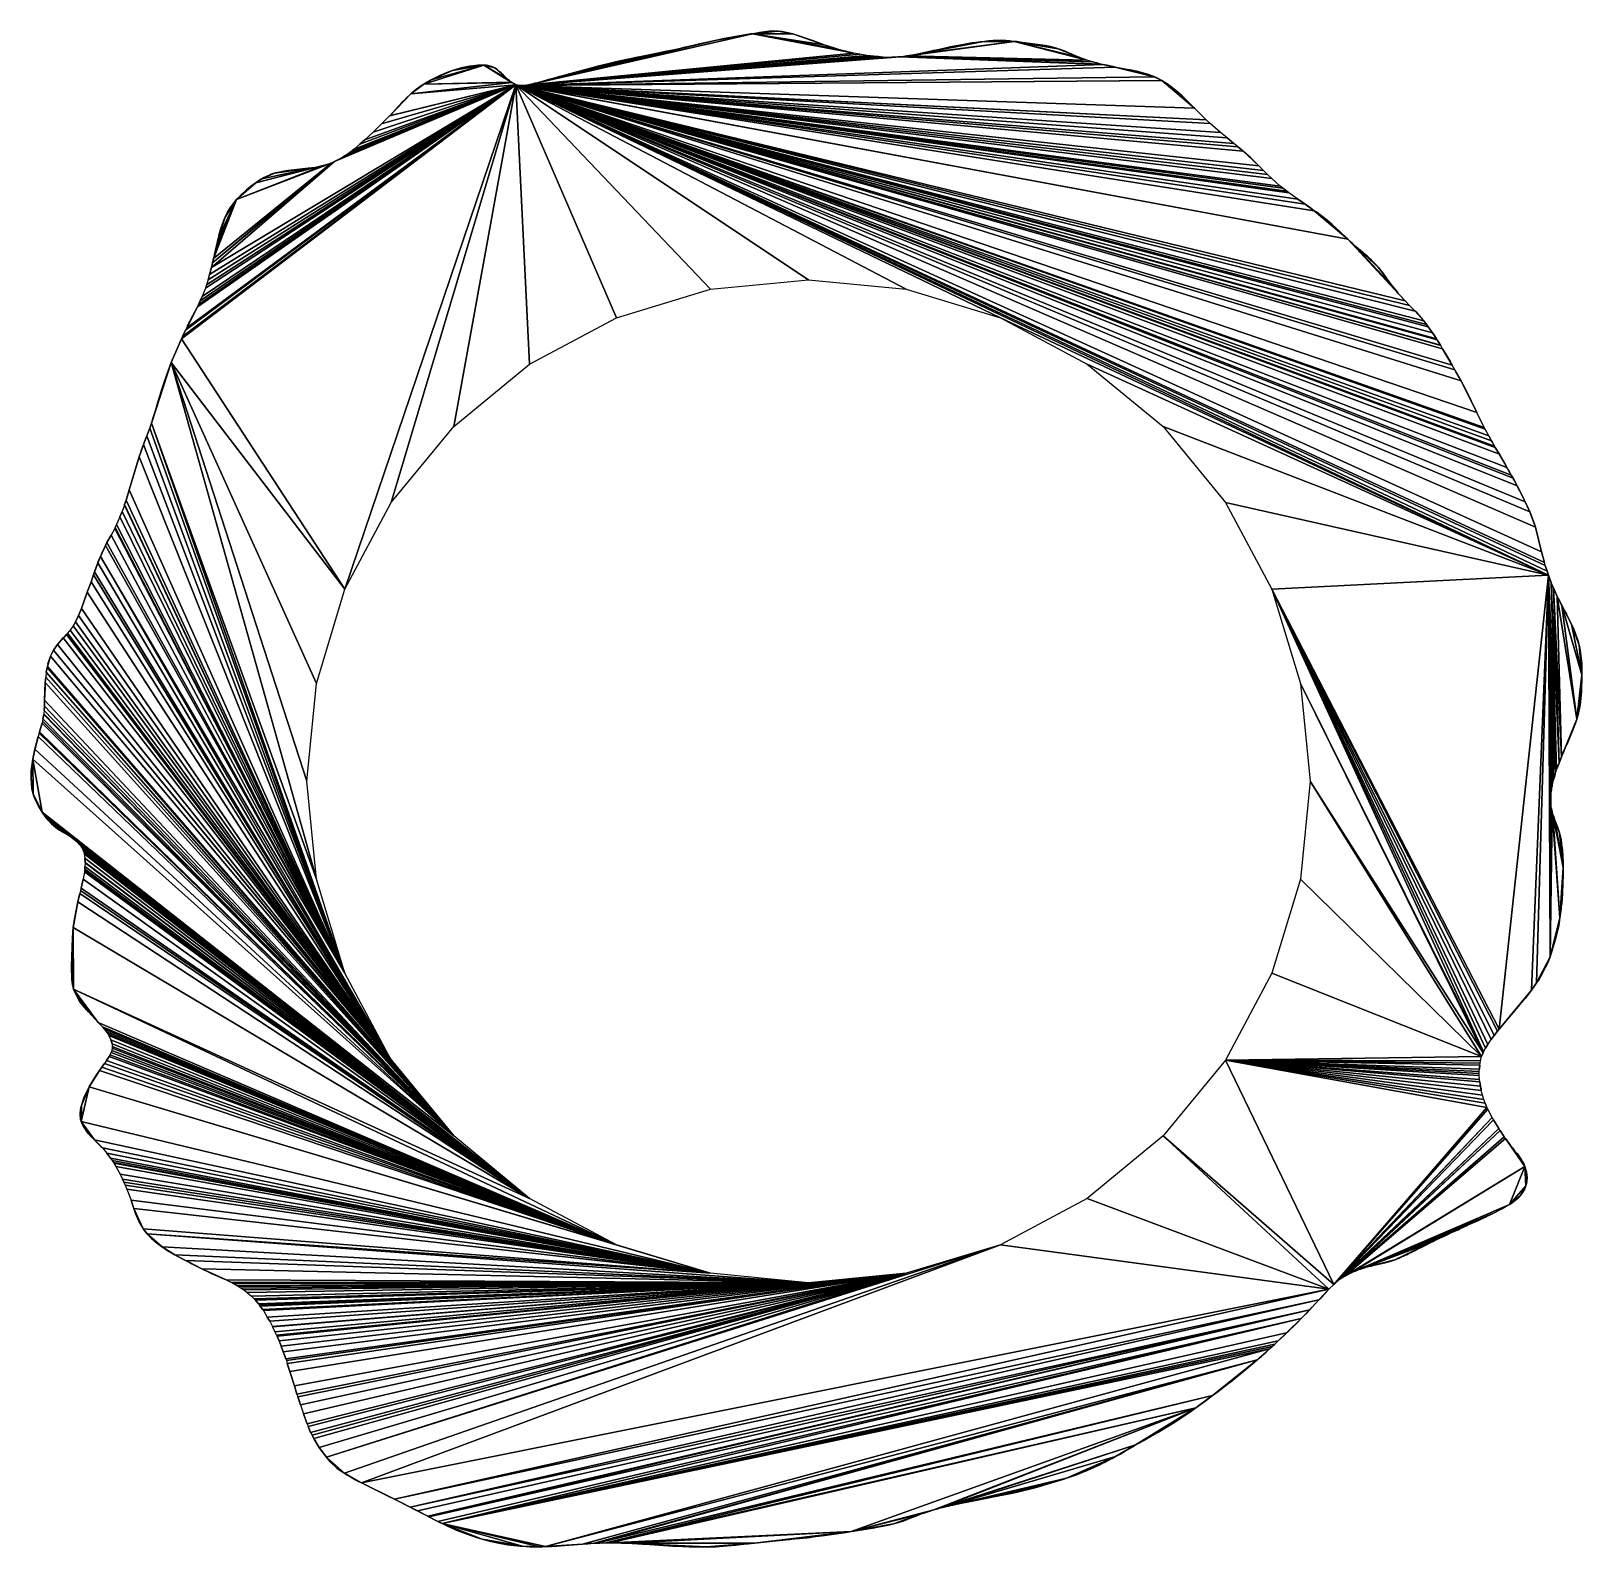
# Model space of a CAD drawing. Extents: x -96 to 96, y -95 to 93.
import ezdxf

# ---------------------------------------------------------------- set-up
doc = ezdxf.new("R2010")
doc.units = 0

msp = doc.modelspace()

# ---------------------------------------------------------------- linework, layer by layer
for points in [[(-6.92, 92.4, 96), (-34.34, 86.14, 96), (-34.58, 86.08, 96)], [(5.6, 90, 96), (-6.92, 92.4, 96), (-34.58, 86.08, 96)], [(-6.92, 92.4, 96), (-11.36, 91.59, 96), (-34.34, 86.14, 96)], [(-6.92, 92.4, 96), (-10.42, 91.8, 96), (-11.36, 91.59, 96)], [(-6.92, 92.4, 96), (-9.38, 91.99, 96), (-10.42, 91.8, 96)], [(-6.92, 92.4, 96), (-8.06, 92.21, 96), (-9.38, 91.99, 96)], [(-8.06, 92.21, 96), (-9.26, 92.02, 96), (-9.38, 91.99, 96)], [(-6.92, 92.4, 96), (-7.17, 92.37, 96), (-8.06, 92.21, 96)], [(-4.45, 92.73, 96), (-6.4, 92.48, 96), (-6.92, 92.4, 96)], [(-3.75, 92.72, 96), (-4.45, 92.73, 96), (-6.92, 92.4, 96)], [(-1.92, 92.37, 96), (-3.75, 92.72, 96), (-6.92, 92.4, 96)], [(-6.4, 92.48, 96), (-6.62, 92.45, 96), (-6.92, 92.4, 96)], [(1.95, 91.05, 96), (-1.92, 92.37, 96), (-6.92, 92.4, 96)], [(3.52, 90.53, 96), (1.95, 91.05, 96), (-6.92, 92.4, 96)], [(4.04, 90.38, 96), (3.52, 90.53, 96), (-6.92, 92.4, 96)], [(5.6, 90, 96), (4.04, 90.38, 96), (-6.92, 92.4, 96)], [(-4.45, 92.73, 96), (-4.83, 92.71, 96), (-6.4, 92.48, 96)], [(-4.83, 92.71, 96), (-6.03, 92.56, 96), (-6.4, 92.48, 96)], [(-4.06, 92.73, 96), (-4.31, 92.74, 96), (-4.45, 92.73, 96)], [(-3.75, 92.72, 96), (-4.06, 92.73, 96), (-4.45, 92.73, 96)], [(-3.27, 92.66, 96), (-3.47, 92.69, 96), (-3.75, 92.72, 96)], [(-1.92, 92.37, 96), (-3.27, 92.66, 96), (-3.75, 92.72, 96)], [(-1.92, 92.37, 96), (-2.75, 92.57, 96), (-3.27, 92.66, 96)], [(-1.18, 92.14, 96), (-1.5, 92.24, 96), (-1.92, 92.37, 96)], [(-0.59, 91.94, 96), (-1.18, 92.14, 96), (-1.92, 92.37, 96)], [(0.61, 91.53, 96), (-0.59, 91.94, 96), (-1.92, 92.37, 96)], [(1.95, 91.05, 96), (0.61, 91.53, 96), (-1.92, 92.37, 96)], [(-11.36, 91.59, 96), (-12.27, 91.4, 96), (-34.34, 86.14, 96)], [(-12.27, 91.4, 96), (-14.23, 90.95, 96), (-34.34, 86.14, 96)], [(-14.23, 90.95, 96), (-14.82, 90.82, 96), (-34.34, 86.14, 96)], [(-14.82, 90.82, 96), (-16.02, 90.55, 96), (-34.34, 86.14, 96)], [(-16.02, 90.55, 96), (-16.61, 90.42, 96), (-34.34, 86.14, 96)], [(-16.61, 90.42, 96), (-33.54, 86.34, 96), (-34.34, 86.14, 96)], [(-16.61, 90.42, 96), (-17.5, 90.23, 96), (-33.54, 86.34, 96)], [(-17.5, 90.23, 96), (-32.51, 86.61, 96), (-33.54, 86.34, 96)], [(-17.5, 90.23, 96), (-18.63, 89.99, 96), (-32.51, 86.61, 96)], [(-17.5, 90.23, 96), (-17.72, 90.19, 96), (-18.63, 89.99, 96)], [(-16.02, 90.55, 96), (-16.42, 90.46, 96), (-16.61, 90.42, 96)], [(-14.82, 90.82, 96), (-15.43, 90.7, 96), (-16.02, 90.55, 96)], [(-15.43, 90.7, 96), (-15.45, 90.69, 96), (-16.02, 90.55, 96)], [(-14.82, 90.82, 96), (-15.26, 90.73, 96), (-15.43, 90.7, 96)], [(-14.23, 90.95, 96), (-14.64, 90.87, 96), (-14.82, 90.82, 96)], [(-12.27, 91.4, 96), (-13.44, 91.14, 96), (-14.23, 90.95, 96)], [(-13.44, 91.14, 96), (-14.12, 90.98, 96), (-14.23, 90.95, 96)], [(-12.27, 91.4, 96), (-12.98, 91.25, 96), (-13.44, 91.14, 96)], [(-11.36, 91.59, 96), (-11.83, 91.5, 96), (-12.27, 91.4, 96)], [(-10.42, 91.8, 96), (-10.99, 91.68, 96), (-11.36, 91.59, 96)], [(-9.38, 91.99, 96), (-9.73, 91.93, 96), (-10.42, 91.8, 96)], [(0.61, 91.53, 96), (0.01, 91.75, 96), (-0.59, 91.94, 96)], [(1.95, 91.05, 96), (1.05, 91.38, 96), (0.61, 91.53, 96)], [(3.52, 90.53, 96), (2.95, 90.72, 96), (1.95, 91.05, 96)], [(3.02, 90.7, 96), (2.97, 90.72, 96), (2.95, 90.72, 96)], [(3.52, 90.53, 96), (3.02, 90.7, 96), (2.95, 90.72, 96)], [(5.38, 90.06, 96), (4.92, 90.18, 96), (4.04, 90.38, 96)], [(5.6, 90, 96), (5.38, 90.06, 96), (4.04, 90.38, 96)], [(25.43, 91.46, 96), (12.39, 89.69, 96), (12.18, 89.66, 96)], [(34.43, 89.14, 96), (25.43, 91.46, 96), (12.18, 89.66, 96)], [(25.43, 91.46, 96), (13.43, 89.87, 96), (12.39, 89.69, 96)], [(25.43, 91.46, 96), (21.48, 91.41, 96), (13.43, 89.87, 96)], [(21.48, 91.41, 96), (19.37, 91.1, 96), (13.43, 89.87, 96)], [(19.37, 91.1, 96), (14.94, 90.19, 96), (13.43, 89.87, 96)], [(19.37, 91.1, 96), (16.03, 90.43, 96), (14.94, 90.19, 96)], [(16.03, 90.43, 96), (15.05, 90.22, 96), (14.94, 90.19, 96)], [(16.03, 90.43, 96), (15.41, 90.31, 96), (15.05, 90.22, 96)], [(15.41, 90.31, 96), (15.3, 90.29, 96), (15.05, 90.22, 96)], [(19.37, 91.1, 96), (18.73, 91, 96), (16.03, 90.43, 96)], [(18.73, 91, 96), (17.52, 90.77, 96), (16.03, 90.43, 96)], [(17.52, 90.77, 96), (17.01, 90.66, 96), (16.03, 90.43, 96)], [(19.37, 91.1, 96), (19.17, 91.08, 96), (18.73, 91, 96)], [(21.48, 91.41, 96), (20.96, 91.35, 96), (19.37, 91.1, 96)], [(20.96, 91.35, 96), (20.44, 91.28, 96), (19.37, 91.1, 96)], [(20.44, 91.28, 96), (20.21, 91.26, 96), (19.37, 91.1, 96)], [(20.21, 91.26, 96), (20.01, 91.23, 96), (19.37, 91.1, 96)], [(20.96, 91.35, 96), (20.74, 91.33, 96), (20.44, 91.28, 96)], [(21.48, 91.41, 96), (21.26, 91.4, 96), (20.96, 91.35, 96)], [(23.57, 91.56, 96), (22.53, 91.52, 96), (21.48, 91.41, 96)], [(25.43, 91.46, 96), (23.57, 91.56, 96), (21.48, 91.41, 96)], [(22.53, 91.52, 96), (22, 91.47, 96), (21.48, 91.41, 96)], [(22, 91.47, 96), (21.78, 91.45, 96), (21.48, 91.41, 96)], [(22.53, 91.52, 96), (22.3, 91.51, 96), (22, 91.47, 96)], [(23.57, 91.56, 96), (23.05, 91.55, 96), (22.53, 91.52, 96)], [(23.05, 91.55, 96), (22.83, 91.55, 96), (22.53, 91.52, 96)], [(23.57, 91.56, 96), (23.35, 91.57, 96), (23.05, 91.55, 96)], [(24.09, 91.56, 96), (23.87, 91.59, 96), (23.57, 91.56, 96)], [(24.61, 91.53, 96), (24.09, 91.56, 96), (23.57, 91.56, 96)], [(25.43, 91.46, 96), (24.61, 91.53, 96), (23.57, 91.56, 96)], [(24.61, 91.53, 96), (24.39, 91.56, 96), (24.09, 91.56, 96)], [(25.12, 91.49, 96), (24.91, 91.52, 96), (24.61, 91.53, 96)], [(25.43, 91.46, 96), (25.12, 91.49, 96), (24.61, 91.53, 96)], [(26.18, 91.36, 96), (25.75, 91.43, 96), (25.43, 91.46, 96)], [(26.78, 91.28, 96), (26.18, 91.36, 96), (25.43, 91.46, 96)], [(29.26, 90.93, 96), (26.78, 91.28, 96), (25.43, 91.46, 96)], [(30.89, 90.53, 96), (29.26, 90.93, 96), (25.43, 91.46, 96)], [(33.41, 89.52, 96), (30.89, 90.53, 96), (25.43, 91.46, 96)], [(34.34, 89.17, 96), (33.41, 89.52, 96), (25.43, 91.46, 96)], [(34.43, 89.14, 96), (34.34, 89.17, 96), (25.43, 91.46, 96)], [(29.26, 90.93, 96), (28.88, 90.99, 96), (26.78, 91.28, 96)], [(29.89, 90.81, 96), (29.61, 90.87, 96), (29.26, 90.93, 96)], [(30.89, 90.53, 96), (29.89, 90.81, 96), (29.26, 90.93, 96)], [(30.89, 90.53, 96), (30.65, 90.61, 96), (29.89, 90.81, 96)], [(31.61, 90.29, 96), (31.14, 90.46, 96), (30.89, 90.53, 96)], [(33, 89.69, 96), (31.61, 90.29, 96), (30.89, 90.53, 96)], [(33.41, 89.52, 96), (33, 89.69, 96), (30.89, 90.53, 96)], [(33, 89.69, 96), (31.82, 90.21, 96), (31.61, 90.29, 96)], [(-40.1, 88.51, 96), (-46.63, 86.7, 96), (-47.52, 86.17, 96)], [(-36.74, 86.41, 96), (-40.1, 88.51, 96), (-47.52, 86.17, 96)], [(-40.1, 88.51, 96), (-43.98, 87.87, 96), (-46.63, 86.7, 96)], [(-40.1, 88.51, 96), (-41.78, 88.41, 96), (-43.98, 87.87, 96)], [(-41.78, 88.41, 96), (-42.93, 88.17, 96), (-43.98, 87.87, 96)], [(-41.78, 88.41, 96), (-41.89, 88.39, 96), (-42.93, 88.17, 96)], [(-40.85, 88.51, 96), (-41.15, 88.48, 96), (-41.78, 88.41, 96)], [(-40.1, 88.51, 96), (-40.85, 88.51, 96), (-41.78, 88.41, 96)], [(-40.1, 88.51, 96), (-40.32, 88.53, 96), (-40.85, 88.51, 96)], [(-39.58, 88.47, 96), (-39.8, 88.5, 96), (-40.1, 88.51, 96)], [(-38.76, 88.17, 96), (-39.58, 88.47, 96), (-40.1, 88.51, 96)], [(-37.19, 86.79, 96), (-38.76, 88.17, 96), (-40.1, 88.51, 96)], [(-36.89, 86.53, 96), (-37.19, 86.79, 96), (-40.1, 88.51, 96)], [(-36.74, 86.41, 96), (-36.89, 86.53, 96), (-40.1, 88.51, 96)], [(-38.76, 88.17, 96), (-39.28, 88.38, 96), (-39.58, 88.47, 96)], [(5.6, 90, 96), (-34.58, 86.08, 96), (-35.1, 86.02, 96)], [(6.36, 89.86, 96), (5.6, 90, 96), (-35.1, 86.02, 96)], [(7.21, 89.72, 96), (6.36, 89.86, 96), (-35.1, 86.02, 96)], [(8.08, 89.61, 96), (7.21, 89.72, 96), (-35.1, 86.02, 96)], [(8.91, 89.53, 96), (8.08, 89.61, 96), (-35.1, 86.02, 96)], [(11.33, 89.55, 96), (10.63, 89.51, 96), (-35.1, 86.02, 96)], [(36.39, 88.6, 96), (11.33, 89.55, 96), (-35.1, 86.02, 96)], [(9.26, 89.5, 96), (8.91, 89.53, 96), (-35.1, 86.02, 96)], [(10.63, 89.51, 96), (10.3, 89.49, 96), (-35.1, 86.02, 96)], [(9.78, 89.48, 96), (9.26, 89.5, 96), (-35.1, 86.02, 96)], [(10.3, 89.49, 96), (9.97, 89.48, 96), (-35.1, 86.02, 96)], [(9.97, 89.48, 96), (9.78, 89.48, 96), (-35.1, 86.02, 96)], [(37.92, 88.27, 96), (36.39, 88.6, 96), (-35.1, 86.02, 96)], [(42.75, 87.07, 96), (37.92, 88.27, 96), (-35.1, 86.02, 96)], [(-18.63, 89.99, 96), (-26.75, 88.19, 96), (-32.51, 86.61, 96)], [(-26.75, 88.19, 96), (-31.15, 86.99, 96), (-32.51, 86.61, 96)], [(-26.75, 88.19, 96), (-30.23, 87.24, 96), (-31.15, 86.99, 96)], [(-26.75, 88.19, 96), (-30, 87.31, 96), (-30.23, 87.24, 96)], [(-18.63, 89.99, 96), (-24.45, 88.75, 96), (-26.75, 88.19, 96)], [(-24.45, 88.75, 96), (-26.01, 88.39, 96), (-26.75, 88.19, 96)], [(-26.01, 88.39, 96), (-26.45, 88.27, 96), (-26.75, 88.19, 96)], [(-24.45, 88.75, 96), (-25.41, 88.53, 96), (-26.01, 88.39, 96)], [(-18.63, 89.99, 96), (-22.48, 89.21, 96), (-24.45, 88.75, 96)], [(-22.48, 89.21, 96), (-23.85, 88.91, 96), (-24.45, 88.75, 96)], [(-22.48, 89.21, 96), (-22.79, 89.15, 96), (-23.85, 88.91, 96)], [(-18.63, 89.99, 96), (-20.46, 89.62, 96), (-22.48, 89.21, 96)], [(-20.46, 89.62, 96), (-21.84, 89.34, 96), (-22.48, 89.21, 96)], [(-20.46, 89.62, 96), (-21.54, 89.41, 96), (-21.84, 89.34, 96)], [(-18.63, 89.99, 96), (-19.38, 89.84, 96), (-20.46, 89.62, 96)], [(-19.38, 89.84, 96), (-19.72, 89.77, 96), (-20.46, 89.62, 96)], [(8.08, 89.61, 96), (7.69, 89.67, 96), (7.21, 89.72, 96)], [(8.91, 89.53, 96), (8.67, 89.58, 96), (8.08, 89.61, 96)], [(11.33, 89.55, 96), (11.04, 89.54, 96), (10.63, 89.51, 96)], [(36.16, 88.66, 96), (11.75, 89.6, 96), (11.33, 89.55, 96)], [(36.39, 88.6, 96), (36.16, 88.66, 96), (11.33, 89.55, 96)], [(35.13, 88.93, 96), (12.18, 89.66, 96), (11.75, 89.6, 96)], [(36.16, 88.66, 96), (35.13, 88.93, 96), (11.75, 89.6, 96)], [(35.13, 88.93, 96), (34.43, 89.14, 96), (12.18, 89.66, 96)], [(13.43, 89.87, 96), (13.04, 89.81, 96), (12.39, 89.69, 96)], [(13.04, 89.81, 96), (12.78, 89.77, 96), (12.39, 89.69, 96)], [(34.34, 89.17, 96), (34.31, 89.19, 96), (33.41, 89.52, 96)], [(36.16, 88.66, 96), (35.76, 88.78, 96), (35.13, 88.93, 96)], [(37.07, 88.47, 96), (36.92, 88.51, 96), (36.39, 88.6, 96)], [(37.62, 88.34, 96), (37.07, 88.47, 96), (36.39, 88.6, 96)], [(37.92, 88.27, 96), (37.62, 88.34, 96), (36.39, 88.6, 96)], [(37.92, 88.27, 96), (37.78, 88.31, 96), (37.62, 88.34, 96)], [(39.3, 88, 96), (39.18, 88.03, 96), (37.92, 88.27, 96)], [(40.87, 87.69, 96), (39.3, 88, 96), (37.92, 88.27, 96)], [(42.32, 87.24, 96), (40.87, 87.69, 96), (37.92, 88.27, 96)], [(42.75, 87.07, 96), (42.32, 87.24, 96), (37.92, 88.27, 96)], [(-36.67, 86.36, 96), (-47.52, 86.17, 96), (-49.13, 84.97, 96)], [(-36.15, 86.1, 96), (-36.67, 86.36, 96), (-49.13, 84.97, 96)], [(-46.63, 86.7, 96), (-47.11, 86.43, 96), (-47.52, 86.17, 96)], [(-36.67, 86.36, 96), (-36.74, 86.41, 96), (-47.52, 86.17, 96)], [(-46.63, 86.7, 96), (-47.07, 86.46, 96), (-47.11, 86.43, 96)], [(-43.98, 87.87, 96), (-44.78, 87.57, 96), (-46.63, 86.7, 96)], [(-44.78, 87.57, 96), (-45.54, 87.26, 96), (-46.63, 86.7, 96)], [(-43.98, 87.87, 96), (-44.74, 87.59, 96), (-44.78, 87.57, 96)], [(-43.98, 87.87, 96), (-44.2, 87.79, 96), (-44.74, 87.59, 96)], [(-42.93, 88.17, 96), (-43.53, 88, 96), (-43.98, 87.87, 96)], [(-38.41, 87.92, 96), (-38.71, 88.15, 96), (-38.76, 88.17, 96)], [(-37.19, 86.79, 96), (-38.41, 87.92, 96), (-38.76, 88.17, 96)], [(-38.41, 87.92, 96), (-38.63, 88.1, 96), (-38.71, 88.15, 96)], [(-37.7, 87.27, 96), (-38.24, 87.79, 96), (-38.41, 87.92, 96)], [(-37.19, 86.79, 96), (-37.7, 87.27, 96), (-38.41, 87.92, 96)], [(-37.7, 87.27, 96), (-37.99, 87.57, 96), (-38.24, 87.79, 96)], [(-37.19, 86.79, 96), (-37.36, 86.96, 96), (-37.7, 87.27, 96)], [(-36.89, 86.53, 96), (-37.03, 86.66, 96), (-37.19, 86.79, 96)], [(43.7, 86.62, 96), (-35.1, 86.02, 96), (-35.33, 86.01, 96)], [(47.72, 83.19, 96), (43.7, 86.62, 96), (-35.33, 86.01, 96)], [(43.7, 86.62, 96), (42.75, 87.07, 96), (-35.1, 86.02, 96)], [(-33.54, 86.34, 96), (-34.06, 86.22, 96), (-34.34, 86.14, 96)], [(-33.54, 86.34, 96), (-33.84, 86.28, 96), (-34.06, 86.22, 96)], [(-31.15, 86.99, 96), (-31.75, 86.83, 96), (-32.51, 86.61, 96)], [(-31.75, 86.83, 96), (-32.28, 86.69, 96), (-32.51, 86.61, 96)], [(-31.75, 86.83, 96), (-31.97, 86.78, 96), (-32.28, 86.69, 96)], [(-31.15, 86.99, 96), (-31.45, 86.91, 96), (-31.75, 86.83, 96)], [(-30.23, 87.24, 96), (-30.93, 87.06, 96), (-31.15, 86.99, 96)], [(39.75, 87.92, 96), (39.41, 87.99, 96), (39.3, 88, 96)], [(40.87, 87.69, 96), (39.75, 87.92, 96), (39.3, 88, 96)], [(40.57, 87.76, 96), (39.97, 87.88, 96), (39.75, 87.92, 96)], [(40.87, 87.69, 96), (40.57, 87.76, 96), (39.75, 87.92, 96)], [(41.54, 87.49, 96), (41.09, 87.63, 96), (40.87, 87.69, 96)], [(42.14, 87.32, 96), (41.54, 87.49, 96), (40.87, 87.69, 96)], [(42.32, 87.24, 96), (42.14, 87.32, 96), (40.87, 87.69, 96)], [(42.75, 87.07, 96), (42.6, 87.14, 96), (42.32, 87.24, 96)], [(43.14, 86.91, 96), (42.88, 87.02, 96), (42.75, 87.07, 96)], [(43.7, 86.62, 96), (43.14, 86.91, 96), (42.75, 87.07, 96)], [(44.45, 86.12, 96), (44.21, 86.29, 96), (43.7, 86.62, 96)], [(45.06, 85.67, 96), (44.45, 86.12, 96), (43.7, 86.62, 96)], [(46.18, 84.71, 96), (45.06, 85.67, 96), (43.7, 86.62, 96)], [(47.72, 83.19, 96), (46.18, 84.71, 96), (43.7, 86.62, 96)], [(-36.15, 86.1, 96), (-77.35, 54.99, 96), (-77.48, 54.69, 96)], [(-57.28, 23.73, 96), (-36.15, 86.1, 96), (-77.48, 54.69, 96)], [(-36.15, 86.1, 96), (-76.99, 55.76, 96), (-77.35, 54.99, 96)], [(-36.15, 86.1, 96), (-76.84, 56.06, 96), (-76.99, 55.76, 96)], [(-36.15, 86.1, 96), (-75.52, 58.65, 96), (-76.84, 56.06, 96)], [(-36.15, 86.1, 96), (-75.38, 58.92, 96), (-75.52, 58.65, 96)], [(-36.15, 86.1, 96), (-75.16, 59.39, 96), (-75.38, 58.92, 96)], [(-36.15, 86.1, 96), (-74.92, 59.91, 96), (-75.16, 59.39, 96)], [(-36.15, 86.1, 96), (-74.53, 60.96, 96), (-74.92, 59.91, 96)], [(-36.15, 86.1, 96), (-74.39, 61.37, 96), (-74.53, 60.96, 96)], [(-36.15, 86.1, 96), (-74.2, 62, 96), (-74.39, 61.37, 96)], [(-36.15, 86.1, 96), (-74.02, 62.63, 96), (-74.2, 62, 96)], [(-36.15, 86.1, 96), (-73.79, 63.5, 96), (-74.02, 62.63, 96)], [(-36.15, 86.1, 96), (-58.59, 76.59, 96), (-73.79, 63.5, 96)], [(-36.15, 86.1, 96), (-58.07, 76.85, 96), (-58.59, 76.59, 96)], [(-36.15, 86.1, 96), (-57.55, 77.15, 96), (-58.07, 76.85, 96)], [(-36.15, 86.1, 96), (-57.02, 77.48, 96), (-57.55, 77.15, 96)], [(-57.28, 23.73, 96), (-51.55, 34.45, 96), (-36.15, 86.1, 96)], [(-36.15, 86.1, 96), (-56.5, 77.86, 96), (-57.02, 77.48, 96)], [(-36.15, 86.1, 96), (-56.14, 78.15, 96), (-56.5, 77.86, 96)], [(-36.15, 86.1, 96), (-55.43, 78.74, 96), (-56.14, 78.15, 96)], [(-36.15, 86.1, 96), (-54.84, 79.28, 96), (-55.43, 78.74, 96)], [(-36.15, 86.1, 96), (-53.81, 80.22, 96), (-54.84, 79.28, 96)], [(-36.15, 86.1, 96), (-52.77, 81.26, 96), (-53.81, 80.22, 96)], [(-36.15, 86.1, 96), (-51.77, 82.25, 96), (-52.77, 81.26, 96)], [(-36.15, 86.1, 96), (-51.75, 82.27, 96), (-51.77, 82.25, 96)], [(-36.15, 86.1, 96), (-49.13, 84.97, 96), (-51.75, 82.27, 96)], [(-49.13, 84.97, 96), (-50.65, 83.43, 96), (-51.75, 82.27, 96)], [(-51.55, 34.45, 96), (-43.84, 43.84, 96), (-36.15, 86.1, 96)], [(-49.13, 84.97, 96), (-49.99, 84.12, 96), (-50.65, 83.43, 96)], [(-49.13, 84.97, 96), (-49.66, 84.47, 96), (-49.99, 84.12, 96)], [(-49.13, 84.97, 96), (-49.25, 84.86, 96), (-49.66, 84.47, 96)], [(-49.13, 84.97, 96), (-49.2, 84.91, 96), (-49.25, 84.86, 96)], [(-47.52, 86.17, 96), (-48.4, 85.58, 96), (-49.13, 84.97, 96)], [(-48.4, 85.58, 96), (-48.99, 85.1, 96), (-49.13, 84.97, 96)], [(-48.4, 85.58, 96), (-48.66, 85.38, 96), (-48.99, 85.1, 96)], [(-47.52, 86.17, 96), (-48.15, 85.76, 96), (-48.4, 85.58, 96)], [(-48.15, 85.76, 96), (-48.3, 85.65, 96), (-48.4, 85.58, 96)], [(-47.52, 86.17, 96), (-47.85, 85.96, 96), (-48.15, 85.76, 96)], [(-47.52, 86.17, 96), (-47.64, 86.1, 96), (-47.85, 85.96, 96)], [(-43.84, 43.84, 96), (-34.45, 51.55, 96), (-36.15, 86.1, 96)], [(-35.63, 86.01, 96), (-35.93, 86.06, 96), (-36.15, 86.1, 96)], [(66.66, 66.99, 96), (-35.63, 86.01, 96), (-36.15, 86.1, 96)], [(73.75, 59.39, 96), (66.66, 66.99, 96), (-36.15, 86.1, 96)], [(74.3, 58.82, 96), (73.75, 59.39, 96), (-36.15, 86.1, 96)], [(75, 58.11, 96), (74.3, 58.82, 96), (-36.15, 86.1, 96)], [(76.05, 56.91, 96), (75, 58.11, 96), (-36.15, 86.1, 96)], [(76.4, 56.45, 96), (76.05, 56.91, 96), (-36.15, 86.1, 96)], [(76.59, 56.19, 96), (76.4, 56.45, 96), (-36.15, 86.1, 96)], [(77.14, 55.44, 96), (76.59, 56.19, 96), (-36.15, 86.1, 96)], [(77.61, 54.7, 96), (77.14, 55.44, 96), (-36.15, 86.1, 96)], [(77.7, 54.56, 96), (77.61, 54.7, 96), (-36.15, 86.1, 96)], [(78.12, 53.92, 96), (77.7, 54.56, 96), (-36.15, 86.1, 96)], [(78.16, 53.85, 96), (78.12, 53.92, 96), (-36.15, 86.1, 96)], [(78.38, 53.47, 96), (78.16, 53.85, 96), (-36.15, 86.1, 96)], [(79.57, 51.42, 96), (78.38, 53.47, 96), (-36.15, 86.1, 96)], [(79.89, 50.86, 96), (79.57, 51.42, 96), (-36.15, 86.1, 96)], [(80.68, 49.48, 96), (79.89, 50.86, 96), (-36.15, 86.1, 96)], [(82.62, 45.57, 96), (80.68, 49.48, 96), (-36.15, 86.1, 96)], [(83.51, 43.74, 96), (82.62, 45.57, 96), (-36.15, 86.1, 96)], [(83.63, 43.51, 96), (83.51, 43.74, 96), (-36.15, 86.1, 96)], [(84.08, 42.69, 96), (83.63, 43.51, 96), (-36.15, 86.1, 96)], [(84.43, 42.1, 96), (84.08, 42.69, 96), (-36.15, 86.1, 96)], [(84.81, 41.41, 96), (84.43, 42.1, 96), (-36.15, 86.1, 96)], [(84.89, 41.27, 96), (84.81, 41.41, 96), (-36.15, 86.1, 96)], [(85.41, 40.43, 96), (84.89, 41.27, 96), (-36.15, 86.1, 96)], [(86.34, 38.79, 96), (85.41, 40.43, 96), (-36.15, 86.1, 96)], [(86.87, 37.84, 96), (86.34, 38.79, 96), (-36.15, 86.1, 96)], [(87.09, 37.46, 96), (86.87, 37.84, 96), (-36.15, 86.1, 96)], [(87.58, 36.51, 96), (87.09, 37.46, 96), (-36.15, 86.1, 96)], [(88.59, 34.53, 96), (87.58, 36.51, 96), (-36.15, 86.1, 96)], [(89.18, 33.3, 96), (88.59, 34.53, 96), (-36.15, 86.1, 96)], [(89.85, 31.43, 96), (89.18, 33.3, 96), (-36.15, 86.1, 96)], [(90.61, 28.38, 96), (89.85, 31.43, 96), (-36.15, 86.1, 96)], [(90.96, 27.03, 96), (90.61, 28.38, 96), (-36.15, 86.1, 96)], [(91.07, 26.68, 96), (90.96, 27.03, 96), (-36.15, 86.1, 96)], [(91.29, 25.99, 96), (91.07, 26.68, 96), (-36.15, 86.1, 96)], [(91.47, 25.47, 96), (91.29, 25.99, 96), (-36.15, 86.1, 96)], [(23.73, 57.28, 96), (91.47, 25.47, 96), (-36.15, 86.1, 96)], [(12.1, 60.81, 96), (23.73, 57.28, 96), (-36.15, 86.1, 96)], [(0, 62, 96), (12.1, 60.81, 96), (-36.15, 86.1, 96)], [(-12.1, 60.81, 96), (0, 62, 96), (-36.15, 86.1, 96)], [(-23.73, 57.28, 96), (-12.1, 60.81, 96), (-36.15, 86.1, 96)], [(-34.45, 51.55, 96), (-23.73, 57.28, 96), (-36.15, 86.1, 96)], [(49.16, 81.78, 96), (-35.33, 86.01, 96), (-35.63, 86.01, 96)], [(49.66, 81.31, 96), (49.16, 81.78, 96), (-35.63, 86.01, 96)], [(50.92, 80.2, 96), (49.66, 81.31, 96), (-35.63, 86.01, 96)], [(51.74, 79.52, 96), (50.92, 80.2, 96), (-35.63, 86.01, 96)], [(52.57, 78.84, 96), (51.74, 79.52, 96), (-35.63, 86.01, 96)], [(53.09, 78.42, 96), (52.57, 78.84, 96), (-35.63, 86.01, 96)], [(53.74, 77.87, 96), (53.09, 78.42, 96), (-35.63, 86.01, 96)], [(55.67, 76.06, 96), (53.74, 77.87, 96), (-35.63, 86.01, 96)], [(56.23, 75.51, 96), (55.67, 76.06, 96), (-35.63, 86.01, 96)], [(56.74, 74.99, 96), (56.23, 75.51, 96), (-35.63, 86.01, 96)], [(57.27, 74.49, 96), (56.74, 74.99, 96), (-35.63, 86.01, 96)], [(58.31, 73.58, 96), (57.27, 74.49, 96), (-35.63, 86.01, 96)], [(58.64, 73.32, 96), (58.31, 73.58, 96), (-35.63, 86.01, 96)], [(59.15, 72.93, 96), (58.64, 73.32, 96), (-35.63, 86.01, 96)], [(59.39, 72.74, 96), (59.15, 72.93, 96), (-35.63, 86.01, 96)], [(60.5, 71.97, 96), (59.39, 72.74, 96), (-35.63, 86.01, 96)], [(61.38, 71.35, 96), (60.5, 71.97, 96), (-35.63, 86.01, 96)], [(62.53, 70.53, 96), (61.38, 71.35, 96), (-35.63, 86.01, 96)], [(66.66, 66.99, 96), (62.53, 70.53, 96), (-35.63, 86.01, 96)], [(49.16, 81.78, 96), (47.72, 83.19, 96), (-35.33, 86.01, 96)], [(-34.58, 86.08, 96), (-34.82, 86.05, 96), (-35.1, 86.02, 96)], [(45.06, 85.67, 96), (44.74, 85.93, 96), (44.45, 86.12, 96)], [(45.58, 85.25, 96), (45.2, 85.58, 96), (45.06, 85.67, 96)], [(46.18, 84.71, 96), (45.58, 85.25, 96), (45.06, 85.67, 96)], [(46.18, 84.71, 96), (45.74, 85.11, 96), (45.58, 85.25, 96)], [(46.39, 84.52, 96), (46.28, 84.62, 96), (46.18, 84.71, 96)], [(47.72, 83.19, 96), (46.39, 84.52, 96), (46.18, 84.71, 96)], [(47.72, 83.19, 96), (47.1, 83.83, 96), (46.39, 84.52, 96)], [(-50.65, 83.43, 96), (-50.69, 83.4, 96), (-51.75, 82.27, 96)], [(-49.99, 84.12, 96), (-50.2, 83.93, 96), (-50.65, 83.43, 96)], [(-54.84, 79.28, 96), (-54.94, 79.19, 96), (-55.43, 78.74, 96)], [(52.57, 78.84, 96), (52.16, 79.19, 96), (51.74, 79.52, 96)], [(-57.02, 77.48, 96), (-57.32, 77.29, 96), (-57.55, 77.15, 96)], [(53.74, 77.87, 96), (53.18, 78.36, 96), (53.09, 78.42, 96)], [(55.51, 76.24, 96), (54.67, 77.05, 96), (53.74, 77.87, 96)], [(55.67, 76.06, 96), (55.51, 76.24, 96), (53.74, 77.87, 96)], [(-58.59, 76.59, 96), (-73.64, 64.09, 96), (-73.79, 63.5, 96)], [(-58.59, 76.59, 96), (-59, 76.42, 96), (-73.64, 64.09, 96)], [(-59, 76.42, 96), (-73.51, 64.61, 96), (-73.64, 64.09, 96)], [(-59, 76.42, 96), (-70.67, 71.92, 96), (-73.51, 64.61, 96)], [(-59, 76.42, 96), (-59.63, 76.2, 96), (-70.67, 71.92, 96)], [(-59.63, 76.2, 96), (-59.93, 76.11, 96), (-70.67, 71.92, 96)], [(-59.93, 76.11, 96), (-59.97, 76.1, 96), (-70.67, 71.92, 96)], [(-59.97, 76.1, 96), (-68.3, 73.98, 96), (-70.67, 71.92, 96)], [(-59.97, 76.1, 96), (-60.98, 75.88, 96), (-68.3, 73.98, 96)], [(-60.98, 75.88, 96), (-67.56, 74.47, 96), (-68.3, 73.98, 96)], [(-60.98, 75.88, 96), (-66, 75.16, 96), (-67.56, 74.47, 96)], [(-66, 75.16, 96), (-67.45, 74.54, 96), (-67.56, 74.47, 96)], [(-66, 75.16, 96), (-66.72, 74.89, 96), (-67.45, 74.54, 96)], [(-66.72, 74.89, 96), (-66.94, 74.79, 96), (-67.45, 74.54, 96)], [(-66, 75.16, 96), (-66.4, 75.04, 96), (-66.72, 74.89, 96)], [(-66, 75.16, 96), (-66.18, 75.11, 96), (-66.4, 75.04, 96)], [(-60.98, 75.88, 96), (-61.82, 75.77, 96), (-66, 75.16, 96)], [(-61.82, 75.77, 96), (-65.6, 75.27, 96), (-66, 75.16, 96)], [(-65.6, 75.27, 96), (-65.9, 75.2, 96), (-66, 75.16, 96)], [(-61.82, 75.77, 96), (-65.15, 75.35, 96), (-65.6, 75.27, 96)], [(-65.15, 75.35, 96), (-65.37, 75.31, 96), (-65.6, 75.27, 96)], [(-61.82, 75.77, 96), (-64.74, 75.42, 96), (-65.15, 75.35, 96)], [(-64.74, 75.42, 96), (-64.85, 75.41, 96), (-65.15, 75.35, 96)], [(-61.82, 75.77, 96), (-63.55, 75.57, 96), (-64.74, 75.42, 96)], [(-63.55, 75.57, 96), (-64.33, 75.49, 96), (-64.74, 75.42, 96)], [(-63.55, 75.57, 96), (-63.79, 75.55, 96), (-64.33, 75.49, 96)], [(-61.82, 75.77, 96), (-63.17, 75.62, 96), (-63.55, 75.57, 96)], [(-61.82, 75.77, 96), (-63.06, 75.64, 96), (-63.17, 75.62, 96)], [(-61.82, 75.77, 96), (-62.76, 75.68, 96), (-63.06, 75.64, 96)], [(-60.98, 75.88, 96), (-61.72, 75.79, 96), (-61.82, 75.77, 96)], [(56.23, 75.51, 96), (56.17, 75.57, 96), (55.67, 76.06, 96)], [(56.74, 74.99, 96), (56.46, 75.28, 96), (56.23, 75.51, 96)], [(-68.3, 73.98, 96), (-69.45, 73.09, 96), (-70.67, 71.92, 96)], [(-69.45, 73.09, 96), (-70.14, 72.44, 96), (-70.67, 71.92, 96)], [(-69.45, 73.09, 96), (-69.82, 72.75, 96), (-70.14, 72.44, 96)], [(-68.3, 73.98, 96), (-69, 73.47, 96), (-69.45, 73.09, 96)], [(-69, 73.47, 96), (-69.02, 73.45, 96), (-69.45, 73.09, 96)], [(-68.3, 73.98, 96), (-68.39, 73.92, 96), (-69, 73.47, 96)], [(-67.56, 74.47, 96), (-68.13, 74.1, 96), (-68.3, 73.98, 96)], [(-68.13, 74.1, 96), (-68.21, 74.05, 96), (-68.3, 73.98, 96)], [(-67.56, 74.47, 96), (-67.98, 74.21, 96), (-68.13, 74.1, 96)], [(-67.56, 74.47, 96), (-67.64, 74.44, 96), (-67.98, 74.21, 96)], [(-67.45, 74.54, 96), (-67.49, 74.52, 96), (-67.56, 74.47, 96)], [(59.15, 72.93, 96), (58.98, 73.07, 96), (58.64, 73.32, 96)], [(-70.67, 71.92, 96), (-73.49, 64.72, 96), (-73.51, 64.61, 96)], [(-70.67, 71.92, 96), (-73.22, 65.86, 96), (-73.49, 64.72, 96)], [(-70.67, 71.92, 96), (-73.15, 66.18, 96), (-73.22, 65.86, 96)], [(-70.67, 71.92, 96), (-72.91, 67.22, 96), (-73.15, 66.18, 96)], [(-70.67, 71.92, 96), (-72.1, 69.73, 96), (-72.91, 67.22, 96)], [(-70.67, 71.92, 96), (-71.46, 70.87, 96), (-72.1, 69.73, 96)], [(-70.67, 71.92, 96), (-71.11, 71.39, 96), (-71.46, 70.87, 96)], [(-71.11, 71.39, 96), (-71.26, 71.17, 96), (-71.46, 70.87, 96)], [(-70.67, 71.92, 96), (-70.93, 71.61, 96), (-71.11, 71.39, 96)], [(-70.14, 72.44, 96), (-70.57, 72.02, 96), (-70.67, 71.92, 96)], [(60.94, 71.68, 96), (60.7, 71.84, 96), (60.5, 71.97, 96)], [(61.38, 71.35, 96), (60.94, 71.68, 96), (60.5, 71.97, 96)], [(62.09, 70.86, 96), (62.04, 70.9, 96), (61.38, 71.35, 96)], [(62.53, 70.53, 96), (62.09, 70.86, 96), (61.38, 71.35, 96)], [(-72.1, 69.73, 96), (-72.66, 68.19, 96), (-72.91, 67.22, 96)], [(-72.1, 69.73, 96), (-72.26, 69.35, 96), (-72.66, 68.19, 96)], [(-72.26, 69.35, 96), (-72.46, 68.79, 96), (-72.66, 68.19, 96)], [(-72.1, 69.73, 96), (-72.2, 69.5, 96), (-72.26, 69.35, 96)], [(-71.46, 70.87, 96), (-71.78, 70.35, 96), (-72.1, 69.73, 96)], [(-71.78, 70.35, 96), (-72.06, 69.83, 96), (-72.1, 69.73, 96)], [(-71.46, 70.87, 96), (-71.65, 70.57, 96), (-71.78, 70.35, 96)], [(62.86, 70.31, 96), (62.69, 70.43, 96), (62.53, 70.53, 96)], [(66.66, 66.99, 96), (62.86, 70.31, 96), (62.53, 70.53, 96)], [(64.1, 69.36, 96), (63.51, 69.82, 96), (62.86, 70.31, 96)], [(66.66, 66.99, 96), (64.1, 69.36, 96), (62.86, 70.31, 96)], [(65.68, 67.95, 96), (64.74, 68.82, 96), (64.1, 69.36, 96)], [(66.66, 66.99, 96), (65.68, 67.95, 96), (64.1, 69.36, 96)], [(-72.91, 67.22, 96), (-73.12, 66.34, 96), (-73.15, 66.18, 96)], [(-72.91, 67.22, 96), (-73.04, 66.75, 96), (-73.12, 66.34, 96)], [(-72.91, 67.22, 96), (-73, 66.92, 96), (-73.04, 66.75, 96)], [(-72.66, 68.19, 96), (-72.85, 67.52, 96), (-72.91, 67.22, 96)], [(-72.66, 68.19, 96), (-72.75, 67.92, 96), (-72.85, 67.52, 96)], [(66.66, 66.99, 96), (66.54, 67.12, 96), (65.68, 67.95, 96)], [(-73.22, 65.86, 96), (-73.47, 64.83, 96), (-73.49, 64.72, 96)], [(-73.15, 66.18, 96), (-73.19, 66.03, 96), (-73.22, 65.86, 96)], [(67.29, 66.42, 96), (66.95, 66.73, 96), (66.66, 66.99, 96)], [(72.16, 61.26, 96), (67.29, 66.42, 96), (66.66, 66.99, 96)], [(72.81, 60.44, 96), (72.16, 61.26, 96), (66.66, 66.99, 96)], [(72.95, 60.27, 96), (72.81, 60.44, 96), (66.66, 66.99, 96)], [(73.75, 59.39, 96), (72.95, 60.27, 96), (66.66, 66.99, 96)], [(70.43, 63.55, 96), (67.73, 66.04, 96), (67.29, 66.42, 96)], [(72.16, 61.26, 96), (70.43, 63.55, 96), (67.29, 66.42, 96)], [(68.8, 65.13, 96), (68.45, 65.43, 96), (67.73, 66.04, 96)], [(69.59, 64.42, 96), (68.8, 65.13, 96), (67.73, 66.04, 96)], [(70.43, 63.55, 96), (69.59, 64.42, 96), (67.73, 66.04, 96)], [(-73.79, 63.5, 96), (-73.98, 62.8, 96), (-74.02, 62.63, 96)], [(-73.64, 64.09, 96), (-73.72, 63.79, 96), (-73.79, 63.5, 96)], [(-73.51, 64.61, 96), (-73.57, 64.39, 96), (-73.64, 64.09, 96)], [(69.28, 64.72, 96), (69.05, 64.93, 96), (68.8, 65.13, 96)], [(69.59, 64.42, 96), (69.28, 64.72, 96), (68.8, 65.13, 96)], [(70.2, 63.8, 96), (69.81, 64.21, 96), (69.59, 64.42, 96)], [(70.43, 63.55, 96), (70.2, 63.8, 96), (69.59, 64.42, 96)], [(71.07, 62.72, 96), (70.82, 63.05, 96), (70.43, 63.55, 96)], [(71.41, 62.26, 96), (71.07, 62.72, 96), (70.43, 63.55, 96)], [(72.16, 61.26, 96), (71.41, 62.26, 96), (70.43, 63.55, 96)], [(-74.02, 62.63, 96), (-74.14, 62.22, 96), (-74.2, 62, 96)], [(-74.92, 59.91, 96), (-75.06, 59.61, 96), (-75.16, 59.39, 96)], [(72.81, 60.44, 96), (72.38, 60.98, 96), (72.16, 61.26, 96)], [(-75.52, 58.65, 96), (-76.76, 56.26, 96), (-76.84, 56.06, 96)], [(-75.52, 58.65, 96), (-76.11, 57.53, 96), (-76.76, 56.26, 96)], [(-75.16, 59.39, 96), (-75.25, 59.22, 96), (-75.38, 58.92, 96)], [(75, 58.11, 96), (74.82, 58.29, 96), (74.3, 58.82, 96)], [(75.76, 57.3, 96), (75.22, 57.89, 96), (75, 58.11, 96)], [(76.05, 56.91, 96), (75.76, 57.3, 96), (75, 58.11, 96)], [(-76.99, 55.76, 96), (-77.14, 55.47, 96), (-77.35, 54.99, 96)], [(23.73, 57.28, 96), (34.45, 51.55, 96), (91.47, 25.47, 96)], [(76.4, 56.45, 96), (76.16, 56.78, 96), (76.05, 56.91, 96)], [(76.59, 56.19, 96), (76.55, 56.26, 96), (76.4, 56.45, 96)], [(77.14, 55.44, 96), (76.68, 56.08, 96), (76.59, 56.19, 96)], [(-77.48, 54.69, 96), (-77.68, 54.27, 96), (-78.74, 51.78, 96)], [(-57.28, 23.73, 96), (-77.48, 54.69, 96), (-78.74, 51.78, 96)], [(-77.48, 54.69, 96), (-77.62, 54.4, 96), (-77.68, 54.27, 96)], [(77.46, 54.96, 96), (77.28, 55.23, 96), (77.14, 55.44, 96)], [(77.61, 54.7, 96), (77.46, 54.96, 96), (77.14, 55.44, 96)], [(78.12, 53.92, 96), (77.98, 54.14, 96), (77.7, 54.56, 96)], [(-78.74, 51.78, 96), (-80.71, 45.82, 96), (-81.2, 44.26, 96)], [(-60.81, -12.1, 96), (-78.74, 51.78, 96), (-81.2, 44.26, 96)], [(-78.74, 51.78, 96), (-79.72, 49.07, 96), (-80.71, 45.82, 96)], [(-78.74, 51.78, 96), (-79.3, 50.3, 96), (-79.72, 49.07, 96)], [(-78.74, 51.78, 96), (-79.22, 50.52, 96), (-79.3, 50.3, 96)], [(-60.81, 12.1, 96), (-57.28, 23.73, 96), (-78.74, 51.78, 96)], [(-62, 0, 96), (-60.81, 12.1, 96), (-78.74, 51.78, 96)], [(-60.81, -12.1, 96), (-62, 0, 96), (-78.74, 51.78, 96)], [(79.34, 51.86, 96), (78.64, 53.06, 96), (78.38, 53.47, 96)], [(79.57, 51.42, 96), (79.34, 51.86, 96), (78.38, 53.47, 96)], [(-79.3, 50.3, 96), (-79.52, 49.7, 96), (-79.72, 49.07, 96)], [(34.45, 51.55, 96), (43.84, 43.84, 96), (91.47, 25.47, 96)], [(80.68, 49.48, 96), (80.02, 50.63, 96), (79.89, 50.86, 96)], [(-79.72, 49.07, 96), (-80.42, 46.86, 96), (-80.71, 45.82, 96)], [(-79.72, 49.07, 96), (-79.99, 48.29, 96), (-80.42, 46.86, 96)], [(82.6, 45.61, 96), (81.28, 48.34, 96), (80.68, 49.48, 96)], [(82.62, 45.57, 96), (82.6, 45.61, 96), (80.68, 49.48, 96)], [(-80.42, 46.86, 96), (-80.5, 46.61, 96), (-80.71, 45.82, 96)], [(-81.2, 44.26, 96), (-81.34, 43.87, 96), (-81.41, 43.65, 96)], [(-57.28, -23.73, 96), (-81.2, 44.26, 96), (-81.41, 43.65, 96)], [(-80.71, 45.82, 96), (-81.05, 44.74, 96), (-81.2, 44.26, 96)], [(-57.28, -23.73, 96), (-60.81, -12.1, 96), (-81.2, 44.26, 96)], [(-80.71, 45.82, 96), (-81, 44.96, 96), (-81.05, 44.74, 96)], [(-81.77, 42.69, 96), (-82.09, 41.89, 96), (-82.19, 41.61, 96)], [(-57.28, -23.73, 96), (-81.77, 42.69, 96), (-82.19, 41.61, 96)], [(-81.77, 42.69, 96), (-81.91, 42.37, 96), (-82.09, 41.89, 96)], [(-81.41, 43.65, 96), (-81.51, 43.42, 96), (-81.77, 42.69, 96)], [(-57.28, -23.73, 96), (-81.41, 43.65, 96), (-81.77, 42.69, 96)], [(43.84, 43.84, 96), (51.55, 34.45, 96), (91.47, 25.47, 96)], [(84.43, 42.1, 96), (84.17, 42.54, 96), (84.08, 42.69, 96)], [(-82.19, 41.61, 96), (-82.48, 40.85, 96), (-82.73, 40.1, 96)], [(-57.28, -23.73, 96), (-82.19, 41.61, 96), (-82.73, 40.1, 96)], [(-82.19, 41.61, 96), (-82.31, 41.31, 96), (-82.48, 40.85, 96)], [(84.56, 41.87, 96), (84.45, 42.06, 96), (84.43, 42.1, 96)], [(84.81, 41.41, 96), (84.56, 41.87, 96), (84.43, 42.1, 96)], [(85.41, 40.43, 96), (85.23, 40.72, 96), (84.89, 41.27, 96)], [(86.18, 39.09, 96), (85.47, 40.32, 96), (85.41, 40.43, 96)], [(86.34, 38.79, 96), (86.18, 39.09, 96), (85.41, 40.43, 96)], [(-82.73, 40.1, 96), (-83.1, 38.9, 96), (-83.95, 36.02, 96)], [(-57.28, -23.73, 96), (-82.73, 40.1, 96), (-83.95, 36.02, 96)], [(-82.73, 40.1, 96), (-83.09, 38.95, 96), (-83.1, 38.9, 96)], [(86.87, 37.84, 96), (86.64, 38.29, 96), (86.34, 38.79, 96)], [(87.09, 37.46, 96), (86.96, 37.69, 96), (86.87, 37.84, 96)], [(87.21, 37.24, 96), (87.14, 37.36, 96), (87.09, 37.46, 96)], [(87.58, 36.51, 96), (87.21, 37.24, 96), (87.09, 37.46, 96)], [(88.29, 35.16, 96), (87.59, 36.5, 96), (87.58, 36.51, 96)], [(88.46, 34.82, 96), (88.29, 35.16, 96), (87.58, 36.51, 96)], [(88.59, 34.53, 96), (88.46, 34.82, 96), (87.58, 36.51, 96)], [(-84.32, 34.75, 96), (-84.45, 34.39, 96), (-84.51, 34.21, 96)], [(-57.28, -23.73, 96), (-84.32, 34.75, 96), (-84.51, 34.21, 96)], [(-83.95, 36.02, 96), (-84.05, 35.68, 96), (-84.32, 34.75, 96)], [(-57.28, -23.73, 96), (-83.95, 36.02, 96), (-84.32, 34.75, 96)], [(88.99, 33.71, 96), (88.77, 34.18, 96), (88.59, 34.53, 96)], [(89.18, 33.3, 96), (88.99, 33.71, 96), (88.59, 34.53, 96)], [(-57.28, -23.73, 96), (-85.09, 32.67, 96), (-85.5, 31.73, 96)], [(-84.81, 33.34, 96), (-84.9, 33.13, 96), (-85.09, 32.67, 96)], [(-57.28, -23.73, 96), (-84.81, 33.34, 96), (-85.09, 32.67, 96)], [(-57.28, -23.73, 96), (-84.53, 34.12, 96), (-84.81, 33.34, 96)], [(-57.28, -23.73, 96), (-84.51, 34.21, 96), (-84.53, 34.12, 96)], [(51.55, 34.45, 96), (57.28, 23.73, 96), (91.47, 25.47, 96)], [(89.59, 32.24, 96), (89.36, 32.85, 96), (89.18, 33.3, 96)], [(89.85, 31.43, 96), (89.59, 32.24, 96), (89.18, 33.3, 96)], [(-57.28, -23.73, 96), (-85.74, 31.24, 96), (-86.18, 30.43, 96)], [(-57.28, -23.73, 96), (-85.68, 31.36, 96), (-85.74, 31.24, 96)], [(-57.28, -23.73, 96), (-85.5, 31.73, 96), (-85.68, 31.36, 96)], [(89.85, 31.43, 96), (89.78, 31.73, 96), (89.59, 32.24, 96)], [(89.99, 30.91, 96), (89.92, 31.21, 96), (89.85, 31.43, 96)], [(90.25, 29.9, 96), (89.99, 30.91, 96), (89.85, 31.43, 96)], [(90.61, 28.38, 96), (90.25, 29.9, 96), (89.85, 31.43, 96)], [(90.25, 29.9, 96), (90.18, 30.2, 96), (89.99, 30.91, 96)], [(-86.86, 29.16, 96), (-87.16, 28.57, 96), (-87.51, 27.78, 96)], [(-57.28, -23.73, 96), (-86.86, 29.16, 96), (-87.51, 27.78, 96)], [(-86.69, 29.53, 96), (-86.79, 29.32, 96), (-86.86, 29.16, 96)], [(-57.28, -23.73, 96), (-86.69, 29.53, 96), (-86.86, 29.16, 96)], [(-86.18, 30.43, 96), (-86.38, 30.09, 96), (-86.69, 29.53, 96)], [(-57.28, -23.73, 96), (-86.18, 30.43, 96), (-86.69, 29.53, 96)], [(90.45, 29.04, 96), (90.39, 29.34, 96), (90.25, 29.9, 96)], [(90.61, 28.38, 96), (90.45, 29.04, 96), (90.25, 29.9, 96)], [(-87.82, 27.01, 96), (-88.17, 26.07, 96), (-88.23, 25.88, 96)], [(-51.55, -34.45, 96), (-87.82, 27.01, 96), (-88.23, 25.88, 96)], [(-87.82, 27.01, 96), (-88.13, 26.19, 96), (-88.17, 26.07, 96)], [(-87.51, 27.78, 96), (-87.77, 27.15, 96), (-87.82, 27.01, 96)], [(-51.55, -34.45, 96), (-87.51, 27.78, 96), (-87.82, 27.01, 96)], [(-87.77, 27.15, 96), (-87.81, 27.03, 96), (-87.82, 27.01, 96)], [(-87.51, 27.78, 96), (-87.74, 27.26, 96), (-87.77, 27.15, 96)], [(-87.51, 27.78, 96), (-87.61, 27.56, 96), (-87.74, 27.26, 96)], [(-87.16, 28.57, 96), (-87.24, 28.43, 96), (-87.51, 27.78, 96)], [(-51.55, -34.45, 96), (-57.28, -23.73, 96), (-87.51, 27.78, 96)], [(90.96, 27.03, 96), (90.72, 27.97, 96), (90.61, 28.38, 96)], [(-88.36, 25.5, 96), (-88.55, 25, 96), (-88.66, 24.65, 96)], [(-51.55, -34.45, 96), (-88.36, 25.5, 96), (-88.66, 24.65, 96)], [(-88.23, 25.88, 96), (-88.35, 25.54, 96), (-88.36, 25.5, 96)], [(-51.55, -34.45, 96), (-88.23, 25.88, 96), (-88.36, 25.5, 96)], [(57.28, 23.73, 96), (85.39, -30.62, 96), (91.47, 25.47, 96)], [(85.39, -30.62, 96), (89.38, -25.83, 96), (91.47, 25.47, 96)], [(89.38, -25.83, 96), (90, -24.93, 96), (91.47, 25.47, 96)], [(90, -24.93, 96), (91.67, -21.69, 96), (91.47, 25.47, 96)], [(91.29, 25.99, 96), (91.24, 26.16, 96), (91.07, 26.68, 96)], [(91.47, 25.47, 96), (91.37, 25.77, 96), (91.29, 25.99, 96)], [(91.81, 24.59, 96), (91.72, 24.84, 96), (91.47, 25.47, 96)], [(92.48, 1.46, 96), (91.81, 24.59, 96), (91.47, 25.47, 96)], [(92.37, 1.16, 96), (92.48, 1.46, 96), (91.47, 25.47, 96)], [(92.31, 0.94, 96), (92.37, 1.16, 96), (91.47, 25.47, 96)], [(92.1, 0.17, 96), (92.31, 0.94, 96), (91.47, 25.47, 96)], [(91.93, -0.63, 96), (92.1, 0.17, 96), (91.47, 25.47, 96)], [(91.84, -1.14, 96), (91.93, -0.63, 96), (91.47, 25.47, 96)], [(91.78, -1.82, 96), (91.84, -1.14, 96), (91.47, 25.47, 96)], [(91.76, -1.97, 96), (91.78, -1.82, 96), (91.47, 25.47, 96)], [(91.76, -2.41, 96), (91.76, -1.97, 96), (91.47, 25.47, 96)], [(91.76, -2.71, 96), (91.76, -2.41, 96), (91.47, 25.47, 96)], [(91.67, -21.69, 96), (91.76, -2.71, 96), (91.47, 25.47, 96)], [(-89.12, 23.36, 96), (-89.22, 23.12, 96), (-89.86, 21.37, 96)], [(-51.55, -34.45, 96), (-89.12, 23.36, 96), (-89.86, 21.37, 96)], [(-88.66, 24.65, 96), (-88.91, 23.99, 96), (-89.12, 23.36, 96)], [(-51.55, -34.45, 96), (-88.66, 24.65, 96), (-89.12, 23.36, 96)], [(-88.66, 24.65, 96), (-88.83, 24.2, 96), (-88.91, 23.99, 96)], [(57.28, 23.73, 96), (60.81, 12.1, 96), (83.45, -33.44, 96)], [(57.28, 23.73, 96), (83.45, -33.44, 96), (83.67, -32.98, 96)], [(57.28, 23.73, 96), (83.67, -32.98, 96), (83.96, -32.54, 96)], [(57.28, 23.73, 96), (83.96, -32.54, 96), (84.38, -31.9, 96)], [(57.28, 23.73, 96), (84.38, -31.9, 96), (84.74, -31.42, 96)], [(57.28, 23.73, 96), (84.74, -31.42, 96), (85.16, -30.9, 96)], [(57.28, 23.73, 96), (85.16, -30.9, 96), (85.39, -30.62, 96)], [(92.77, 2.26, 96), (92.08, 23.9, 96), (91.81, 24.59, 96)], [(92.48, 1.46, 96), (92.77, 2.26, 96), (91.81, 24.59, 96)], [(92.56, 22.86, 96), (92.17, 23.72, 96), (92.08, 23.9, 96)], [(93.07, 3.03, 96), (92.56, 22.86, 96), (92.08, 23.9, 96)], [(92.77, 2.26, 96), (93.07, 3.03, 96), (92.08, 23.9, 96)], [(-89.86, 21.37, 96), (-90.21, 20.52, 96), (-90.21, 20.51, 96)], [(-51.55, -34.45, 96), (-89.86, 21.37, 96), (-90.21, 20.51, 96)], [(93.12, 21.74, 96), (92.69, 22.6, 96), (92.56, 22.86, 96)], [(94.97, 7.68, 96), (93.12, 21.74, 96), (92.56, 22.86, 96)], [(93.07, 3.03, 96), (94.97, 7.68, 96), (92.56, 22.86, 96)], [(92.91, 22.18, 96), (92.8, 22.42, 96), (92.69, 22.6, 96)], [(93.12, 21.74, 96), (92.91, 22.18, 96), (92.69, 22.6, 96)], [(93.42, 21.17, 96), (93.29, 21.45, 96), (93.12, 21.74, 96)], [(94.32, 19.42, 96), (93.42, 21.17, 96), (93.12, 21.74, 96)], [(95.6, 13.17, 96), (94.32, 19.42, 96), (93.12, 21.74, 96)], [(94.97, 7.68, 96), (95.6, 13.17, 96), (93.12, 21.74, 96)], [(93.72, 20.61, 96), (93.55, 20.94, 96), (93.42, 21.17, 96)], [(93.75, 20.55, 96), (93.72, 20.61, 96), (93.42, 21.17, 96)], [(94.32, 19.42, 96), (93.75, 20.55, 96), (93.42, 21.17, 96)], [(-51.55, -34.45, 96), (-90.88, 19.21, 96), (-91.25, 18.68, 96)], [(-51.55, -34.45, 96), (-90.58, 19.73, 96), (-90.88, 19.21, 96)], [(-90.22, 20.51, 96), (-90.22, 20.5, 96), (-90.58, 19.73, 96)], [(-51.55, -34.45, 96), (-90.22, 20.51, 96), (-90.58, 19.73, 96)], [(-51.55, -34.45, 96), (-90.21, 20.51, 96), (-90.22, 20.51, 96)], [(94.32, 19.42, 96), (94.2, 19.68, 96), (93.75, 20.55, 96)], [(94.56, 18.91, 96), (94.4, 19.25, 96), (94.32, 19.42, 96)], [(94.99, 17.77, 96), (94.56, 18.91, 96), (94.32, 19.42, 96)], [(95.27, 16.82, 96), (94.99, 17.77, 96), (94.32, 19.42, 96)], [(95.6, 13.17, 96), (95.27, 16.82, 96), (94.32, 19.42, 96)], [(-92.11, 17.72, 96), (-92.55, 17.23, 96), (-92.8, 16.9, 96)], [(-51.55, -34.45, 96), (-92.11, 17.72, 96), (-92.8, 16.9, 96)], [(-92.11, 17.72, 96), (-92.21, 17.61, 96), (-92.55, 17.23, 96)], [(-91.69, 18.16, 96), (-92, 17.83, 96), (-92.11, 17.72, 96)], [(-51.55, -34.45, 96), (-91.69, 18.16, 96), (-92.11, 17.72, 96)], [(-91.69, 18.16, 96), (-91.9, 17.94, 96), (-92, 17.83, 96)], [(-51.55, -34.45, 96), (-91.56, 18.31, 96), (-91.69, 18.16, 96)], [(-91.25, 18.68, 96), (-91.38, 18.54, 96), (-91.56, 18.31, 96)], [(-51.55, -34.45, 96), (-91.25, 18.68, 96), (-91.56, 18.31, 96)], [(94.99, 17.77, 96), (94.69, 18.6, 96), (94.56, 18.91, 96)], [(95.13, 17.34, 96), (95.05, 17.64, 96), (94.99, 17.77, 96)], [(95.27, 16.82, 96), (95.13, 17.34, 96), (94.99, 17.77, 96)], [(95.27, 16.82, 96), (95.2, 17.12, 96), (95.13, 17.34, 96)], [(-93.66, 15.48, 96), (-94, 14.51, 96), (-94.05, 14.19, 96)], [(-43.84, -43.84, 96), (-93.66, 15.48, 96), (-94.05, 14.19, 96)], [(-93.66, 15.48, 96), (-93.93, 14.73, 96), (-94, 14.51, 96)], [(-93.66, 15.48, 96), (-93.83, 15.03, 96), (-93.93, 14.73, 96)], [(-93.29, 16.19, 96), (-93.63, 15.55, 96), (-93.66, 15.48, 96)], [(-43.84, -43.84, 96), (-93.29, 16.19, 96), (-93.66, 15.48, 96)], [(-93.29, 16.19, 96), (-93.59, 15.63, 96), (-93.63, 15.55, 96)], [(-93.29, 16.19, 96), (-93.37, 16.08, 96), (-93.59, 15.63, 96)], [(-92.8, 16.9, 96), (-93.04, 16.6, 96), (-93.29, 16.19, 96)], [(-51.55, -34.45, 96), (-92.8, 16.9, 96), (-93.29, 16.19, 96)], [(-43.84, -43.84, 96), (-51.55, -34.45, 96), (-93.29, 16.19, 96)], [(95.39, 16.22, 96), (95.32, 16.6, 96), (95.27, 16.82, 96)], [(95.58, 14.51, 96), (95.39, 16.22, 96), (95.27, 16.82, 96)], [(95.6, 13.17, 96), (95.58, 14.51, 96), (95.27, 16.82, 96)], [(95.58, 14.51, 96), (95.51, 15.33, 96), (95.39, 16.22, 96)], [(-43.84, -43.84, 96), (-94.21, 13.47, 96), (-94.26, 12.87, 96)], [(-94.08, 14.06, 96), (-94.11, 13.96, 96), (-94.21, 13.47, 96)], [(-43.84, -43.84, 96), (-94.08, 14.06, 96), (-94.21, 13.47, 96)], [(-43.84, -43.84, 96), (-94.05, 14.19, 96), (-94.08, 14.06, 96)], [(95.61, 13.47, 96), (95.6, 14.11, 96), (95.58, 14.51, 96)], [(95.6, 13.17, 96), (95.61, 13.47, 96), (95.58, 14.51, 96)], [(-94.33, 12.2, 96), (-94.35, 11.6, 96), (-94.41, 10.03, 96)], [(-43.84, -43.84, 96), (-94.33, 12.2, 96), (-94.41, 10.03, 96)], [(-94.35, 11.6, 96), (-94.41, 10.26, 96), (-94.41, 10.03, 96)], [(-94.33, 12.2, 96), (-94.35, 11.9, 96), (-94.35, 11.6, 96)], [(-94.26, 12.87, 96), (-94.3, 12.53, 96), (-94.33, 12.2, 96)], [(-43.84, -43.84, 96), (-94.26, 12.87, 96), (-94.33, 12.2, 96)], [(60.81, 12.1, 96), (62, 0, 96), (83.4, -33.55, 96)], [(60.81, 12.1, 96), (83.4, -33.55, 96), (83.45, -33.44, 96)], [(94.97, 7.68, 96), (95.37, 9.43, 96), (95.6, 13.17, 96)], [(95.37, 9.43, 96), (95.54, 11.08, 96), (95.6, 13.17, 96)], [(95.54, 11.08, 96), (95.59, 12.12, 96), (95.6, 13.17, 96)], [(95.59, 12.12, 96), (95.6, 12.87, 96), (95.6, 13.17, 96)], [(-94.41, 10.03, 96), (-94.42, 9.59, 96), (-94.43, 9.29, 96)], [(-43.84, -43.84, 96), (-94.41, 10.03, 96), (-94.43, 9.29, 96)], [(-94.41, 10.03, 96), (-94.42, 9.81, 96), (-94.42, 9.59, 96)], [(95.37, 9.43, 96), (95.46, 10.03, 96), (95.54, 11.08, 96)], [(-43.84, -43.84, 96), (-94.6, 7.72, 96), (-94.65, 7.43, 96)], [(-94.5, 8.25, 96), (-94.56, 7.95, 96), (-94.6, 7.72, 96)], [(-43.84, -43.84, 96), (-94.5, 8.25, 96), (-94.6, 7.72, 96)], [(-43.84, -43.84, 96), (-94.49, 8.36, 96), (-94.5, 8.25, 96)], [(-43.84, -43.84, 96), (-94.45, 8.77, 96), (-94.49, 8.36, 96)], [(-94.43, 9.29, 96), (-94.45, 8.99, 96), (-94.45, 8.77, 96)], [(-43.84, -43.84, 96), (-94.43, 9.29, 96), (-94.45, 8.77, 96)], [(93.07, 3.03, 96), (93.51, 4.07, 96), (94.97, 7.68, 96)], [(93.51, 4.07, 96), (94.06, 5.34, 96), (94.97, 7.68, 96)], [(94.06, 5.34, 96), (94.36, 6.04, 96), (94.97, 7.68, 96)], [(94.36, 6.04, 96), (94.81, 7.19, 96), (94.97, 7.68, 96)], [(94.81, 7.19, 96), (94.87, 7.36, 96), (94.97, 7.68, 96)], [(94.97, 7.68, 96), (95.1, 8.1, 96), (95.37, 9.43, 96)], [(94.97, 7.68, 96), (95.06, 7.95, 96), (95.1, 8.1, 96)], [(95.1, 8.1, 96), (95.17, 8.4, 96), (95.37, 9.43, 96)], [(-43.84, -43.84, 96), (-95.07, 5.95, 96), (-95.19, 5.53, 96)], [(-95.03, 6.12, 96), (-95.05, 6.05, 96), (-95.07, 5.95, 96)], [(-43.84, -43.84, 96), (-95.03, 6.12, 96), (-95.07, 5.95, 96)], [(-94.72, 7.2, 96), (-94.82, 6.9, 96), (-95.03, 6.12, 96)], [(-43.84, -43.84, 96), (-94.72, 7.2, 96), (-95.03, 6.12, 96)], [(-43.84, -43.84, 96), (-94.65, 7.43, 96), (-94.72, 7.2, 96)], [(94.06, 5.34, 96), (94.21, 5.67, 96), (94.36, 6.04, 96)], [(94.21, 5.67, 96), (94.34, 5.95, 96), (94.36, 6.04, 96)], [(94.36, 6.04, 96), (94.63, 6.68, 96), (94.81, 7.19, 96)], [(-95.59, 3.99, 96), (-95.75, 3.32, 96), (-95.87, 2.73, 96)], [(-43.84, -43.84, 96), (-95.59, 3.99, 96), (-95.87, 2.73, 96)], [(-95.59, 3.99, 96), (-95.61, 3.95, 96), (-95.75, 3.32, 96)], [(-95.19, 5.53, 96), (-95.58, 4.03, 96), (-95.59, 3.99, 96)], [(-43.84, -43.84, 96), (-95.19, 5.53, 96), (-95.59, 3.99, 96)], [(-95.19, 5.53, 96), (-95.32, 5.12, 96), (-95.58, 4.03, 96)], [(93.07, 3.03, 96), (93.31, 3.55, 96), (93.51, 4.07, 96)], [(93.31, 3.55, 96), (93.4, 3.77, 96), (93.51, 4.07, 96)], [(93.51, 4.07, 96), (93.72, 4.52, 96), (94.06, 5.34, 96)], [(93.72, 4.52, 96), (93.97, 5.12, 96), (94.06, 5.34, 96)], [(-95.87, 2.73, 96), (-95.99, 1.98, 96), (-96.06, 1.31, 96)], [(-95.87, 2.73, 96), (-96.06, 1.31, 96), (-96.06, 0.34, 96)], [(-95.87, 2.73, 96), (-96.06, 0.34, 96), (-95.82, -1.56, 96)], [(-95.75, 3.32, 96), (-95.82, 2.97, 96), (-95.87, 2.73, 96)], [(-95.87, 2.73, 96), (-95.82, -1.56, 96), (-94.72, -3.8, 96)], [(-43.84, -43.84, 96), (-95.87, 2.73, 96), (-94.72, -3.8, 96)], [(92.48, 1.46, 96), (92.57, 1.68, 96), (92.77, 2.26, 96)], [(92.77, 2.26, 96), (92.87, 2.51, 96), (93.07, 3.03, 96)], [(92.87, 2.51, 96), (92.88, 2.52, 96), (93.07, 3.03, 96)], [(92.88, 2.52, 96), (92.97, 2.73, 96), (93.07, 3.03, 96)], [(-96.06, 1.31, 96), (-96.08, 0.64, 96), (-96.06, 0.34, 96)], [(-96.06, 0.34, 96), (-96.05, -0.1, 96), (-95.96, -0.93, 96)], [(-96.06, 0.34, 96), (-95.96, -0.93, 96), (-95.82, -1.56, 96)], [(62, 0, 96), (60.81, -12.1, 96), (83.21, -34.03, 96)], [(62, 0, 96), (83.21, -34.03, 96), (83.4, -33.55, 96)], [(92.1, 0.17, 96), (92.2, 0.51, 96), (92.31, 0.94, 96)], [(92.2, 0.51, 96), (92.25, 0.69, 96), (92.31, 0.94, 96)], [(-95.96, -0.93, 96), (-95.91, -1.15, 96), (-95.82, -1.56, 96)], [(-95.82, -1.56, 96), (-95.79, -1.67, 96), (-95.77, -1.71, 96)], [(-95.82, -1.56, 96), (-95.77, -1.71, 96), (-95.61, -2.18, 96)], [(-95.82, -1.56, 96), (-95.61, -2.18, 96), (-94.72, -3.8, 96)], [(-95.77, -1.71, 96), (-95.64, -2.11, 96), (-95.61, -2.18, 96)], [(-95.61, -2.18, 96), (-95.48, -2.47, 96), (-95.2, -3, 96)], [(-95.61, -2.18, 96), (-95.2, -3, 96), (-94.72, -3.8, 96)], [(-95.2, -3, 96), (-95.07, -3.23, 96), (-94.72, -3.8, 96)], [(-94.72, -3.8, 96), (-94.57, -4.02, 96), (-94.33, -4.33, 96)], [(-94.72, -3.8, 96), (-94.33, -4.33, 96), (-93.97, -4.82, 96)], [(-94.72, -3.8, 96), (-93.97, -4.82, 96), (-92.85, -5.83, 96)], [(-94.72, -3.8, 96), (-92.85, -5.83, 96), (-92.57, -6.02, 96)], [(-94.72, -3.8, 96), (-92.57, -6.02, 96), (-92.2, -6.24, 96)], [(-94.72, -3.8, 96), (-92.2, -6.24, 96), (-92.07, -6.32, 96)], [(-34.45, -51.55, 96), (-43.84, -43.84, 96), (-94.72, -3.8, 96)], [(-94.72, -3.8, 96), (-92.07, -6.32, 96), (-91.75, -6.51, 96)], [(-94.72, -3.8, 96), (-91.75, -6.51, 96), (-91.33, -6.75, 96)], [(-94.72, -3.8, 96), (-91.33, -6.75, 96), (-91.11, -6.89, 96)], [(-94.72, -3.8, 96), (-91.11, -6.89, 96), (-90.95, -7.01, 96)], [(-34.45, -51.55, 96), (-94.72, -3.8, 96), (-90.95, -7.01, 96)], [(91.67, -21.69, 96), (91.82, -3.24, 96), (91.76, -2.71, 96)], [(91.67, -21.69, 96), (91.92, -3.76, 96), (91.82, -3.24, 96)], [(91.67, -21.69, 96), (92.89, -16.88, 96), (91.92, -3.76, 96)], [(91.92, -3.76, 96), (91.87, -3.46, 96), (91.82, -3.24, 96)], [(92.89, -16.88, 96), (92.01, -4.06, 96), (91.92, -3.76, 96)], [(-94.33, -4.33, 96), (-94.08, -4.69, 96), (-93.97, -4.82, 96)], [(-93.97, -4.82, 96), (-93.56, -5.26, 96), (-93.03, -5.71, 96)], [(-93.97, -4.82, 96), (-93.03, -5.71, 96), (-92.85, -5.83, 96)], [(93.27, -10.65, 96), (92.09, -4.28, 96), (92.01, -4.06, 96)], [(92.89, -16.88, 96), (93.27, -10.65, 96), (92.01, -4.06, 96)], [(92.27, -4.8, 96), (92.18, -4.51, 96), (92.09, -4.28, 96)], [(93.27, -10.65, 96), (92.27, -4.8, 96), (92.09, -4.28, 96)], [(92.57, -5.62, 96), (92.47, -5.32, 96), (92.27, -4.8, 96)], [(92.84, -6.37, 96), (92.57, -5.62, 96), (92.27, -4.8, 96)], [(93.27, -10.65, 96), (92.84, -6.37, 96), (92.27, -4.8, 96)], [(92.71, -5.99, 96), (92.66, -5.84, 96), (92.57, -5.62, 96)], [(92.84, -6.37, 96), (92.71, -5.99, 96), (92.57, -5.62, 96)], [(-92.85, -5.83, 96), (-92.76, -5.89, 96), (-92.57, -6.02, 96)], [(-92.57, -6.02, 96), (-92.51, -6.06, 96), (-92.2, -6.24, 96)], [(-92.07, -6.32, 96), (-91.99, -6.37, 96), (-91.75, -6.51, 96)], [(-91.75, -6.51, 96), (-91.62, -6.59, 96), (-91.33, -6.75, 96)], [(-90.95, -7.01, 96), (-90.68, -7.23, 96), (-90.44, -7.41, 96)], [(-34.45, -51.55, 96), (-90.95, -7.01, 96), (-90.44, -7.41, 96)], [(-34.45, -51.55, 96), (-90.44, -7.41, 96), (-90.16, -7.71, 96)], [(92.84, -6.37, 96), (92.79, -6.22, 96), (92.71, -5.99, 96)], [(93.02, -7.19, 96), (92.97, -6.89, 96), (92.84, -6.37, 96)], [(93.09, -7.71, 96), (93.02, -7.19, 96), (92.84, -6.37, 96)], [(93.19, -8.6, 96), (93.09, -7.71, 96), (92.84, -6.37, 96)], [(93.27, -10.65, 96), (93.19, -8.6, 96), (92.84, -6.37, 96)], [(93.09, -7.71, 96), (93.07, -7.41, 96), (93.02, -7.19, 96)], [(-34.45, -51.55, 96), (-90.16, -7.71, 96), (-90.01, -7.91, 96)], [(-34.45, -51.55, 96), (-90.01, -7.91, 96), (-89.86, -8.15, 96)], [(-34.45, -51.55, 96), (-89.86, -8.15, 96), (-89.68, -8.45, 96)], [(-34.45, -51.55, 96), (-89.68, -8.45, 96), (-89.57, -8.75, 96)], [(-34.45, -51.55, 96), (-89.57, -8.75, 96), (-89.5, -8.98, 96)], [(-34.45, -51.55, 96), (-89.5, -8.98, 96), (-89.42, -9.49, 96)], [(-89.42, -9.49, 96), (-89.4, -9.85, 96), (-89.39, -10.02, 96)], [(-34.45, -51.55, 96), (-89.42, -9.49, 96), (-89.39, -10.02, 96)], [(93.19, -8.45, 96), (93.15, -8.08, 96), (93.09, -7.71, 96)], [(93.19, -8.6, 96), (93.19, -8.45, 96), (93.09, -7.71, 96)], [(93.24, -9.2, 96), (93.24, -8.98, 96), (93.19, -8.6, 96)], [(93.27, -10, 96), (93.24, -9.2, 96), (93.19, -8.6, 96)], [(93.27, -10.65, 96), (93.27, -10, 96), (93.19, -8.6, 96)], [(-34.45, -51.55, 96), (-89.47, -11.17, 96), (-89.63, -12.11, 96)], [(-34.45, -51.55, 96), (-89.46, -11.06, 96), (-89.47, -11.17, 96)], [(-34.45, -51.55, 96), (-89.44, -10.86, 96), (-89.46, -11.06, 96)], [(-89.41, -10.54, 96), (-89.43, -10.71, 96), (-89.44, -10.86, 96)], [(-34.45, -51.55, 96), (-89.41, -10.54, 96), (-89.44, -10.86, 96)], [(-34.45, -51.55, 96), (-89.39, -10.08, 96), (-89.41, -10.54, 96)], [(-34.45, -51.55, 96), (-89.39, -10.02, 96), (-89.39, -10.08, 96)], [(92.89, -16.88, 96), (93.04, -15.76, 96), (93.27, -10.65, 96)], [(93.04, -15.76, 96), (93.12, -15.24, 96), (93.27, -10.65, 96)], [(93.12, -15.24, 96), (93.17, -14.46, 96), (93.27, -10.65, 96)], [(93.17, -14.46, 96), (93.22, -13.45, 96), (93.27, -10.65, 96)], [(93.22, -13.45, 96), (93.28, -11.29, 96), (93.27, -10.65, 96)], [(93.22, -13.45, 96), (93.25, -13, 96), (93.28, -11.29, 96)], [(93.25, -13, 96), (93.28, -12.06, 96), (93.28, -11.29, 96)], [(93.27, -10.65, 96), (93.27, -10.02, 96), (93.27, -10, 96)], [(93.28, -11.29, 96), (93.28, -11.06, 96), (93.27, -10.65, 96)], [(-34.45, -51.55, 96), (-89.89, -13.22, 96), (-89.95, -13.49, 96)], [(-89.63, -12.11, 96), (-89.87, -13.14, 96), (-89.89, -13.22, 96)], [(-34.45, -51.55, 96), (-89.63, -12.11, 96), (-89.89, -13.22, 96)], [(60.81, -12.1, 96), (57.28, -23.73, 96), (83.21, -34.03, 96)], [(93.22, -13.45, 96), (93.24, -13.3, 96), (93.25, -13, 96)], [(-90.31, -14.91, 96), (-90.71, -17.03, 96), (-90.85, -18.07, 96)], [(-34.45, -51.55, 96), (-90.31, -14.91, 96), (-90.85, -18.07, 96)], [(-90.31, -14.91, 96), (-90.68, -16.8, 96), (-90.71, -17.03, 96)], [(-90.05, -13.86, 96), (-90.15, -14.19, 96), (-90.31, -14.91, 96)], [(-34.45, -51.55, 96), (-90.05, -13.86, 96), (-90.31, -14.91, 96)], [(-34.45, -51.55, 96), (-89.95, -13.49, 96), (-90.05, -13.86, 96)], [(93.12, -15.24, 96), (93.14, -15.02, 96), (93.17, -14.46, 96)], [(93.14, -15.02, 96), (93.16, -14.72, 96), (93.17, -14.46, 96)], [(93.17, -14.46, 96), (93.21, -14.14, 96), (93.22, -13.45, 96)], [(93.21, -14.14, 96), (93.22, -13.75, 96), (93.22, -13.45, 96)], [(-90.71, -17.03, 96), (-90.8, -17.63, 96), (-90.85, -18.07, 96)], [(91.67, -21.69, 96), (92.31, -19.65, 96), (92.89, -16.88, 96)], [(92.31, -19.65, 96), (92.73, -17.85, 96), (92.89, -16.88, 96)], [(92.73, -17.85, 96), (92.86, -17.1, 96), (92.89, -16.88, 96)], [(92.89, -16.88, 96), (92.99, -16.28, 96), (93.04, -15.76, 96)], [(-90.85, -18.07, 96), (-90.95, -19.33, 96), (-91.07, -22.81, 96)], [(-90.85, -18.07, 96), (-91.07, -22.81, 96), (-91, -24.78, 96)], [(-90.85, -18.07, 96), (-91, -24.78, 96), (-90.83, -25.68, 96)], [(-90.85, -18.07, 96), (-90.95, -19.29, 96), (-90.95, -19.33, 96)], [(-34.45, -51.55, 96), (-90.85, -18.07, 96), (-90.83, -25.68, 96)], [(92.31, -19.65, 96), (92.37, -19.41, 96), (92.73, -17.85, 96)], [(-90.95, -19.33, 96), (-91.04, -20.71, 96), (-91.07, -22.81, 96)], [(91.67, -21.69, 96), (91.82, -21.24, 96), (92.31, -19.65, 96)], [(91.82, -21.24, 96), (91.92, -20.98, 96), (92.31, -19.65, 96)], [(-91.07, -22.81, 96), (-91.05, -23.91, 96), (-91.02, -24.63, 96)], [(-91.07, -22.81, 96), (-91.02, -24.63, 96), (-91, -24.78, 96)], [(90, -24.93, 96), (90.3, -24.48, 96), (91.67, -21.69, 96)], [(90.3, -24.48, 96), (90.52, -24.11, 96), (91.67, -21.69, 96)], [(90.52, -24.11, 96), (90.82, -23.56, 96), (91.67, -21.69, 96)], [(90.82, -23.56, 96), (91.08, -23.07, 96), (91.67, -21.69, 96)], [(91.08, -23.07, 96), (91.33, -22.54, 96), (91.67, -21.69, 96)], [(91.08, -23.07, 96), (91.14, -22.96, 96), (91.33, -22.54, 96)], [(91.33, -22.54, 96), (91.55, -22.02, 96), (91.67, -21.69, 96)], [(91.33, -22.54, 96), (91.33, -22.54, 96), (91.67, -21.69, 96)], [(91.67, -21.69, 96), (91.73, -21.54, 96), (91.82, -21.24, 96)], [(-91, -24.78, 96), (-90.95, -25.16, 96), (-90.95, -25.19, 96)], [(-91, -24.78, 96), (-90.95, -25.19, 96), (-90.83, -25.68, 96)], [(83.21, -34.03, 96), (57.28, -23.73, 96), (51.55, -34.45, 96)], [(90, -24.93, 96), (90.21, -24.63, 96), (90.3, -24.48, 96)], [(90.52, -24.11, 96), (90.78, -23.65, 96), (90.82, -23.56, 96)], [(-90.83, -25.68, 96), (-90.64, -26.2, 96), (-90.39, -26.66, 96)], [(-90.83, -25.68, 96), (-90.39, -26.66, 96), (-90.03, -27.24, 96)], [(-90.83, -25.68, 96), (-90.03, -27.24, 96), (-88.99, -28.48, 96)], [(-90.83, -25.68, 96), (-88.99, -28.48, 96), (-87.76, -29.8, 96)], [(-23.73, -57.28, 96), (-34.45, -51.55, 96), (-90.83, -25.68, 96)], [(-23.73, -57.28, 96), (-90.83, -25.68, 96), (-87.76, -29.8, 96)], [(-90.39, -26.66, 96), (-90.11, -27.12, 96), (-90.03, -27.24, 96)], [(85.39, -30.62, 96), (88.15, -27.35, 96), (89.38, -25.83, 96)], [(88.15, -27.35, 96), (88.61, -26.79, 96), (89.38, -25.83, 96)], [(88.61, -26.79, 96), (88.64, -26.76, 96), (89.38, -25.83, 96)], [(89.38, -25.83, 96), (89.75, -25.3, 96), (90, -24.93, 96)], [(89.38, -25.83, 96), (89.7, -25.38, 96), (89.75, -25.3, 96)], [(89.75, -25.3, 96), (89.86, -25.15, 96), (90, -24.93, 96)], [(-90.03, -27.24, 96), (-89.62, -27.76, 96), (-89.22, -28.23, 96)], [(-90.03, -27.24, 96), (-89.22, -28.23, 96), (-88.99, -28.48, 96)], [(-88.99, -28.48, 96), (-88.78, -28.72, 96), (-88.08, -29.47, 96)], [(-88.99, -28.48, 96), (-88.08, -29.47, 96), (-87.76, -29.8, 96)], [(85.39, -30.62, 96), (88.09, -27.44, 96), (88.15, -27.35, 96)], [(-23.73, -57.28, 96), (-87.76, -29.8, 96), (-87.26, -30.34, 96)], [(-23.73, -57.28, 96), (-87.26, -30.34, 96), (-87.06, -30.59, 96)], [(-23.73, -57.28, 96), (-87.06, -30.59, 96), (-86.79, -30.93, 96)], [(85.16, -30.9, 96), (85.26, -30.77, 96), (85.39, -30.62, 96)], [(-23.73, -57.28, 96), (-86.79, -30.93, 96), (-86.6, -31.21, 96)], [(-23.73, -57.28, 96), (-86.6, -31.21, 96), (-86.46, -31.42, 96)], [(-23.73, -57.28, 96), (-86.46, -31.42, 96), (-86.21, -31.94, 96)], [(-86.21, -31.94, 96), (-86.15, -32.16, 96), (-86.05, -32.46, 96)], [(-23.73, -57.28, 96), (-86.21, -31.94, 96), (-86.05, -32.46, 96)], [(-23.73, -57.28, 96), (-86.05, -32.46, 96), (-86.04, -32.76, 96)], [(83.67, -32.98, 96), (83.93, -32.58, 96), (83.96, -32.54, 96)], [(84.38, -31.9, 96), (84.67, -31.52, 96), (84.74, -31.42, 96)], [(84.74, -31.42, 96), (84.91, -31.23, 96), (85.16, -30.9, 96)], [(-86.42, -34.03, 96), (-86.64, -34.35, 96), (-86.75, -34.53, 96)], [(-23.73, -57.28, 96), (-86.42, -34.03, 96), (-86.75, -34.53, 96)], [(-23.73, -57.28, 96), (-86.32, -33.82, 96), (-86.42, -34.03, 96)], [(-23.73, -57.28, 96), (-86.18, -33.51, 96), (-86.32, -33.82, 96)], [(-23.73, -57.28, 96), (-86.11, -33.28, 96), (-86.18, -33.51, 96)], [(-23.73, -57.28, 96), (-86.04, -32.98, 96), (-86.11, -33.28, 96)], [(-23.73, -57.28, 96), (-86.04, -32.76, 96), (-86.04, -32.98, 96)], [(51.55, -34.45, 96), (43.84, -43.84, 96), (64.92, -62.18, 96)], [(83.07, -34.55, 96), (83.21, -34.03, 96), (51.55, -34.45, 96)], [(51.55, -34.45, 96), (64.92, -62.18, 96), (83.87, -40.32, 96)], [(51.55, -34.45, 96), (83.87, -40.32, 96), (83.65, -39.77, 96)], [(83.01, -34.85, 96), (83.07, -34.55, 96), (51.55, -34.45, 96)], [(82.97, -35.07, 96), (83.01, -34.85, 96), (51.55, -34.45, 96)], [(51.55, -34.45, 96), (83.65, -39.77, 96), (83.49, -39.33, 96)], [(51.55, -34.45, 96), (83.49, -39.33, 96), (83.31, -38.78, 96)], [(82.93, -35.59, 96), (82.97, -35.07, 96), (51.55, -34.45, 96)], [(82.9, -35.85, 96), (82.93, -35.59, 96), (51.55, -34.45, 96)], [(51.55, -34.45, 96), (83.31, -38.78, 96), (83.17, -38.2, 96)], [(82.9, -36.11, 96), (82.9, -35.85, 96), (51.55, -34.45, 96)], [(82.91, -36.38, 96), (82.9, -36.11, 96), (51.55, -34.45, 96)], [(51.55, -34.45, 96), (83.17, -38.2, 96), (83.07, -37.68, 96)], [(51.55, -34.45, 96), (83.07, -37.68, 96), (82.97, -37.16, 96)], [(82.94, -36.84, 96), (82.91, -36.38, 96), (51.55, -34.45, 96)], [(82.97, -37.16, 96), (82.94, -36.84, 96), (51.55, -34.45, 96)], [(83.21, -34.03, 96), (83.36, -33.66, 96), (83.4, -33.55, 96)], [(83.21, -34.03, 96), (83.32, -33.76, 96), (83.36, -33.66, 96)], [(-87.63, -35.76, 96), (-88.07, -36.41, 96), (-88.89, -37.76, 96)], [(-23.73, -57.28, 96), (-87.63, -35.76, 96), (-88.89, -37.76, 96)], [(-88.07, -36.41, 96), (-88.23, -36.63, 96), (-88.89, -37.76, 96)], [(-87.63, -35.76, 96), (-87.89, -36.11, 96), (-88.07, -36.41, 96)], [(-87.32, -35.33, 96), (-87.48, -35.53, 96), (-87.63, -35.76, 96)], [(-23.73, -57.28, 96), (-87.32, -35.33, 96), (-87.63, -35.76, 96)], [(-87.01, -34.9, 96), (-87.15, -35.08, 96), (-87.32, -35.33, 96)], [(-23.73, -57.28, 96), (-87.01, -34.9, 96), (-87.32, -35.33, 96)], [(-23.73, -57.28, 96), (-86.75, -34.53, 96), (-87.01, -34.9, 96)], [(82.93, -35.59, 96), (82.95, -35.37, 96), (82.97, -35.07, 96)], [(-88.89, -37.76, 96), (-89.86, -40.07, 96), (-89.88, -42.05, 96)], [(-12.1, -60.81, 96), (-88.89, -37.76, 96), (-89.88, -42.05, 96)], [(-88.89, -37.76, 96), (-89.5, -39.02, 96), (-89.86, -40.07, 96)], [(-88.89, -37.76, 96), (-89.31, -38.59, 96), (-89.5, -39.02, 96)], [(-88.89, -37.76, 96), (-89.07, -38.11, 96), (-89.31, -38.59, 96)], [(-12.1, -60.81, 96), (-23.73, -57.28, 96), (-88.89, -37.76, 96)], [(83.07, -37.68, 96), (83.03, -37.46, 96), (82.97, -37.16, 96)], [(83.17, -38.2, 96), (83.13, -37.98, 96), (83.07, -37.68, 96)], [(83.17, -38.2, 96), (83.16, -38.13, 96), (83.13, -37.98, 96)], [(-89.86, -40.07, 96), (-89.95, -40.52, 96), (-90.01, -41.11, 96)], [(-89.86, -40.07, 96), (-90.01, -41.11, 96), (-89.88, -42.05, 96)], [(-89.86, -40.07, 96), (-89.92, -40.29, 96), (-89.95, -40.52, 96)], [(-89.5, -39.02, 96), (-89.68, -39.55, 96), (-89.86, -40.07, 96)], [(-89.68, -39.55, 96), (-89.77, -39.77, 96), (-89.86, -40.07, 96)], [(-89.5, -39.02, 96), (-89.58, -39.25, 96), (-89.68, -39.55, 96)], [(-89.31, -38.59, 96), (-89.44, -38.87, 96), (-89.5, -39.02, 96)], [(83.87, -40.32, 96), (83.78, -40.08, 96), (83.65, -39.77, 96)], [(-90.01, -41.11, 96), (-90.02, -41.33, 96), (-89.95, -41.85, 96)], [(-89.95, -40.52, 96), (-89.99, -40.81, 96), (-90.01, -41.11, 96)], [(-90.01, -41.11, 96), (-89.95, -41.85, 96), (-89.88, -42.05, 96)], [(-89.88, -42.05, 96), (-89.77, -42.38, 96), (-89.61, -42.7, 96)], [(-89.88, -42.05, 96), (-89.61, -42.7, 96), (-89.49, -42.9, 96)], [(-89.88, -42.05, 96), (-89.49, -42.9, 96), (-89.31, -43.12, 96)], [(-89.88, -42.05, 96), (-89.31, -43.12, 96), (-89, -43.52, 96)], [(-89.88, -42.05, 96), (-89, -43.52, 96), (-88.25, -44.31, 96)], [(-12.1, -60.81, 96), (-89.88, -42.05, 96), (-88.25, -44.31, 96)], [(64.92, -62.18, 96), (83.96, -40.52, 96), (83.87, -40.32, 96)], [(64.92, -62.18, 96), (65.1, -62.01, 96), (83.96, -40.52, 96)], [(65.1, -62.01, 96), (84.5, -41.55, 96), (83.96, -40.52, 96)], [(65.1, -62.01, 96), (65.48, -61.69, 96), (84.5, -41.55, 96)], [(65.48, -61.69, 96), (84.68, -41.85, 96), (84.5, -41.55, 96)], [(65.48, -61.69, 96), (65.62, -61.58, 96), (84.68, -41.85, 96)], [(65.62, -61.58, 96), (85.34, -42.93, 96), (84.68, -41.85, 96)], [(85.34, -42.93, 96), (85.22, -42.72, 96), (84.68, -41.85, 96)], [(-89.31, -43.12, 96), (-89.1, -43.42, 96), (-89, -43.52, 96)], [(-89, -43.52, 96), (-88.63, -43.93, 96), (-88.25, -44.31, 96)], [(64.32, -62.78, 96), (43.84, -43.84, 96), (34.45, -51.55, 96)], [(43.84, -43.84, 96), (64.32, -62.78, 96), (64.92, -62.18, 96)], [(65.62, -61.58, 96), (65.93, -61.38, 96), (85.34, -42.93, 96)], [(65.93, -61.38, 96), (85.48, -43.15, 96), (85.34, -42.93, 96)], [(65.93, -61.38, 96), (66.14, -61.25, 96), (85.48, -43.15, 96)], [(66.14, -61.25, 96), (86.01, -43.96, 96), (85.48, -43.15, 96)], [(66.14, -61.25, 96), (66.28, -61.16, 96), (86.01, -43.96, 96)], [(66.28, -61.16, 96), (86.15, -44.16, 96), (86.01, -43.96, 96)], [(86.01, -43.96, 96), (85.82, -43.66, 96), (85.48, -43.15, 96)], [(86.01, -43.96, 96), (85.94, -43.84, 96), (85.82, -43.66, 96)], [(-88.25, -44.31, 96), (-88.05, -44.54, 96), (-87.82, -44.76, 96)], [(-88.25, -44.31, 96), (-87.82, -44.76, 96), (-87.68, -44.89, 96)], [(-88.25, -44.31, 96), (-87.68, -44.89, 96), (-87.29, -45.28, 96)], [(-88.25, -44.31, 96), (-87.29, -45.28, 96), (-87.25, -45.32, 96)], [(-12.1, -60.81, 96), (-88.25, -44.31, 96), (-87.25, -45.32, 96)], [(-87.68, -44.89, 96), (-87.4, -45.18, 96), (-87.29, -45.28, 96)], [(-12.1, -60.81, 96), (-87.25, -45.32, 96), (-86.71, -45.96, 96)], [(-86.71, -45.96, 96), (-86.46, -46.31, 96), (-86.26, -46.57, 96)], [(-12.1, -60.81, 96), (-86.71, -45.96, 96), (-86.26, -46.57, 96)], [(66.28, -61.16, 96), (88.55, -47.6, 96), (86.15, -44.16, 96)], [(86.52, -44.66, 96), (86.39, -44.48, 96), (86.15, -44.16, 96)], [(88.55, -47.6, 96), (86.52, -44.66, 96), (86.15, -44.16, 96)], [(88.55, -47.6, 96), (87.03, -45.32, 96), (86.52, -44.66, 96)], [(88.55, -47.6, 96), (87.52, -45.95, 96), (87.03, -45.32, 96)], [(88.55, -47.6, 96), (87.62, -46.05, 96), (87.52, -45.95, 96)], [(-12.1, -60.81, 96), (-86.26, -46.57, 96), (-86.06, -46.85, 96)], [(-12.1, -60.81, 96), (-86.06, -46.85, 96), (-85.88, -47.11, 96)], [(-12.1, -60.81, 96), (-85.88, -47.11, 96), (-85.83, -47.18, 96)], [(-12.1, -60.81, 96), (-85.83, -47.18, 96), (-85.59, -47.6, 96)], [(-12.1, -60.81, 96), (-85.59, -47.6, 96), (-85.08, -48.56, 96)], [(66.28, -61.16, 96), (67.08, -60.75, 96), (88.55, -47.6, 96)], [(67.08, -60.75, 96), (67.19, -60.69, 96), (88.55, -47.6, 96)], [(67.19, -60.69, 96), (86.67, -52.29, 96), (88.55, -47.6, 96)], [(86.67, -52.29, 96), (88.69, -49.99, 96), (88.55, -47.6, 96)], [(88.12, -46.77, 96), (87.98, -46.55, 96), (87.62, -46.05, 96)], [(88.55, -47.6, 96), (88.12, -46.77, 96), (87.62, -46.05, 96)], [(88.55, -47.6, 96), (88.33, -47.07, 96), (88.12, -46.77, 96)], [(88.55, -47.6, 96), (88.46, -47.37, 96), (88.33, -47.07, 96)], [(88.76, -48.32, 96), (88.73, -48.12, 96), (88.55, -47.6, 96)], [(88.82, -48.96, 96), (88.76, -48.32, 96), (88.55, -47.6, 96)], [(88.69, -49.99, 96), (88.82, -48.96, 96), (88.55, -47.6, 96)], [(-12.1, -60.81, 96), (-85.08, -48.56, 96), (-84.79, -49.16, 96)], [(-84.79, -49.16, 96), (-84.73, -49.3, 96), (-84.62, -49.54, 96)], [(-12.1, -60.81, 96), (-84.79, -49.16, 96), (-84.62, -49.54, 96)], [(-12.1, -60.81, 96), (-84.62, -49.54, 96), (-84.45, -49.92, 96)], [(88.69, -49.99, 96), (88.8, -49.46, 96), (88.82, -48.96, 96)], [(88.69, -49.99, 96), (88.78, -49.68, 96), (88.8, -49.46, 96)], [(88.82, -48.96, 96), (88.82, -48.64, 96), (88.76, -48.32, 96)], [(88.8, -49.46, 96), (88.82, -49.16, 96), (88.82, -48.96, 96)], [(-12.1, -60.81, 96), (-84.45, -49.92, 96), (-84.25, -50.42, 96)], [(-12.1, -60.81, 96), (-84.25, -50.42, 96), (-83.72, -51.76, 96)], [(64.32, -62.78, 96), (34.45, -51.55, 96), (23.73, -57.28, 96)], [(86.67, -52.29, 96), (87.99, -51.25, 96), (88.69, -49.99, 96)], [(86.67, -52.29, 96), (87.41, -51.77, 96), (87.99, -51.25, 96)], [(87.41, -51.77, 96), (87.79, -51.44, 96), (87.99, -51.25, 96)], [(87.99, -51.25, 96), (88.51, -50.47, 96), (88.69, -49.99, 96)], [(87.99, -51.25, 96), (88.38, -50.73, 96), (88.51, -50.47, 96)], [(88.51, -50.47, 96), (88.64, -50.21, 96), (88.69, -49.99, 96)], [(-83.72, -51.76, 96), (-83.61, -52.14, 96), (-83.55, -52.29, 96)], [(-83.72, -51.76, 96), (-83.55, -52.29, 96), (-83.36, -52.81, 96)], [(-12.1, -60.81, 96), (-83.72, -51.76, 96), (-83.36, -52.81, 96)], [(-83.55, -52.29, 96), (-83.44, -52.59, 96), (-83.36, -52.81, 96)], [(-83.36, -52.81, 96), (-83.27, -53.09, 96), (-83.15, -53.42, 96)], [(-83.36, -52.81, 96), (-83.15, -53.42, 96), (-82.75, -54.38, 96)], [(-83.36, -52.81, 96), (-82.75, -54.38, 96), (-82.36, -55.07, 96)], [(-83.36, -52.81, 96), (-82.36, -55.07, 96), (-82.2, -55.31, 96)], [(-12.1, -60.81, 96), (-83.36, -52.81, 96), (-82.2, -55.31, 96)], [(-83.15, -53.42, 96), (-83.11, -53.54, 96), (-82.75, -54.38, 96)], [(67.19, -60.69, 96), (84.75, -53.33, 96), (86.67, -52.29, 96)], [(67.19, -60.69, 96), (84.66, -53.37, 96), (84.75, -53.33, 96)], [(67.19, -60.69, 96), (83.87, -53.77, 96), (84.66, -53.37, 96)], [(83.87, -53.77, 96), (84.09, -53.67, 96), (84.66, -53.37, 96)], [(84.75, -53.33, 96), (86.19, -52.55, 96), (86.67, -52.29, 96)], [(84.75, -53.33, 96), (85.72, -52.83, 96), (86.19, -52.55, 96)], [(86.19, -52.55, 96), (86.5, -52.39, 96), (86.67, -52.29, 96)], [(86.67, -52.29, 96), (86.84, -52.18, 96), (87.41, -51.77, 96)], [(-82.75, -54.38, 96), (-82.58, -54.72, 96), (-82.47, -54.9, 96)], [(-82.75, -54.38, 96), (-82.47, -54.9, 96), (-82.36, -55.07, 96)], [(-82.36, -55.07, 96), (-82.28, -55.2, 96), (-82.2, -55.31, 96)], [(-82.2, -55.31, 96), (-82.13, -55.42, 96), (-81.8, -55.83, 96)], [(-82.2, -55.31, 96), (-81.8, -55.83, 96), (-81.71, -55.95, 96)], [(-12.1, -60.81, 96), (-82.2, -55.31, 96), (-81.71, -55.95, 96)], [(67.19, -60.69, 96), (83.41, -53.98, 96), (83.87, -53.77, 96)], [(67.19, -60.69, 96), (67.32, -60.64, 96), (83.41, -53.98, 96)], [(67.32, -60.64, 96), (82.54, -54.39, 96), (83.41, -53.98, 96)], [(67.32, -60.64, 96), (67.96, -60.39, 96), (82.54, -54.39, 96)], [(67.96, -60.39, 96), (81.56, -54.84, 96), (82.54, -54.39, 96)], [(67.96, -60.39, 96), (80.53, -55.31, 96), (81.56, -54.84, 96)], [(67.96, -60.39, 96), (68.35, -60.24, 96), (80.53, -55.31, 96)], [(68.35, -60.24, 96), (79.4, -55.82, 96), (80.53, -55.31, 96)], [(79.4, -55.82, 96), (80.3, -55.42, 96), (80.53, -55.31, 96)], [(80.53, -55.31, 96), (81.43, -54.9, 96), (81.56, -54.84, 96)], [(80.53, -55.31, 96), (80.98, -55.12, 96), (81.43, -54.9, 96)], [(82.54, -54.39, 96), (83.07, -54.16, 96), (83.41, -53.98, 96)], [(82.54, -54.39, 96), (82.81, -54.28, 96), (83.07, -54.16, 96)], [(83.41, -53.98, 96), (83.67, -53.86, 96), (83.87, -53.77, 96)], [(-81.71, -55.95, 96), (-81.21, -56.47, 96), (-80.63, -56.99, 96)], [(-81.71, -55.95, 96), (-80.63, -56.99, 96), (-80.63, -56.99, 96)], [(0, -62, 96), (-12.1, -60.81, 96), (-81.71, -55.95, 96)], [(-81.71, -55.95, 96), (-80.63, -56.99, 96), (-79.88, -57.56, 96)], [(0, -62, 96), (-81.71, -55.95, 96), (-79.88, -57.56, 96)], [(-80.63, -56.99, 96), (-79.96, -57.5, 96), (-79.88, -57.56, 96)], [(23.73, -57.28, 96), (12.1, -60.81, 96), (-59.58, -83.55, 96)], [(23.73, -57.28, 96), (-59.58, -83.55, 96), (-57.35, -85.53, 96)], [(23.73, -57.28, 96), (-57.35, -85.53, 96), (-55.24, -86.71, 96)], [(64.32, -62.78, 96), (23.73, -57.28, 96), (-55.24, -86.71, 96)], [(68.35, -60.24, 96), (68.72, -60.12, 96), (79.4, -55.82, 96)], [(68.72, -60.12, 96), (77.65, -56.65, 96), (79.4, -55.82, 96)], [(68.72, -60.12, 96), (68.76, -60.11, 96), (77.65, -56.65, 96)], [(68.76, -60.11, 96), (76.93, -57, 96), (77.65, -56.65, 96)], [(68.76, -60.11, 96), (72.46, -59.13, 96), (76.93, -57, 96)], [(72.46, -59.13, 96), (75.88, -57.53, 96), (76.93, -57, 96)], [(75.88, -57.53, 96), (76.22, -57.36, 96), (76.93, -57, 96)], [(75.88, -57.53, 96), (76.06, -57.45, 96), (76.22, -57.36, 96)], [(76.22, -57.36, 96), (76.27, -57.34, 96), (76.93, -57, 96)], [(76.93, -57, 96), (77.12, -56.91, 96), (77.65, -56.65, 96)], [(77.65, -56.65, 96), (79.04, -56, 96), (79.4, -55.82, 96)], [(77.65, -56.65, 96), (78.8, -56.12, 96), (79.04, -56, 96)], [(-79.88, -57.56, 96), (-79.03, -58.1, 96), (-78.71, -58.29, 96)], [(-79.88, -57.56, 96), (-78.71, -58.29, 96), (-78.29, -58.51, 96)], [(0, -62, 96), (-79.88, -57.56, 96), (-78.29, -58.51, 96)], [(-78.29, -58.51, 96), (-78.07, -58.64, 96), (-78, -58.68, 96)], [(-78.29, -58.51, 96), (-78, -58.68, 96), (-76.97, -59.21, 96)], [(0, -62, 96), (-78.29, -58.51, 96), (-76.97, -59.21, 96)], [(-76.97, -59.21, 96), (-76.86, -59.28, 96), (-76.63, -59.39, 96)], [(-76.97, -59.21, 96), (-76.63, -59.39, 96), (-74.97, -60.24, 96)], [(0, -62, 96), (-76.97, -59.21, 96), (-74.97, -60.24, 96)], [(-76.63, -59.39, 96), (-76.21, -59.63, 96), (-74.97, -60.24, 96)], [(68.76, -60.11, 96), (69.8, -59.86, 96), (72.46, -59.13, 96)], [(69.8, -59.86, 96), (70.32, -59.72, 96), (72.46, -59.13, 96)], [(70.32, -59.72, 96), (71.05, -59.56, 96), (72.46, -59.13, 96)], [(71.05, -59.56, 96), (71.3, -59.52, 96), (72.46, -59.13, 96)], [(71.3, -59.52, 96), (71.88, -59.37, 96), (72.46, -59.13, 96)], [(71.88, -59.37, 96), (72.25, -59.23, 96), (72.46, -59.13, 96)], [(72.25, -59.23, 96), (72.41, -59.16, 96), (72.46, -59.13, 96)], [(72.46, -59.13, 96), (75.31, -57.8, 96), (75.88, -57.53, 96)], [(72.46, -59.13, 96), (75.01, -57.98, 96), (75.31, -57.8, 96)], [(72.46, -59.13, 96), (74.27, -58.34, 96), (75.01, -57.98, 96)], [(72.46, -59.13, 96), (73.86, -58.55, 96), (74.27, -58.34, 96)], [(72.46, -59.13, 96), (72.74, -59.04, 96), (73.86, -58.55, 96)], [(72.46, -59.13, 96), (72.59, -59.09, 96), (72.74, -59.04, 96)], [(72.74, -59.04, 96), (73.11, -58.91, 96), (73.86, -58.55, 96)], [(72.74, -59.04, 96), (72.93, -58.98, 96), (73.11, -58.91, 96)], [(73.86, -58.55, 96), (73.97, -58.51, 96), (74.27, -58.34, 96)], [(74.27, -58.34, 96), (74.5, -58.23, 96), (75.01, -57.98, 96)], [(-74.97, -60.24, 96), (-74.77, -60.35, 96), (-74.02, -60.72, 96)], [(-74.97, -60.24, 96), (-74.02, -60.72, 96), (-73.55, -60.93, 96)], [(-74.97, -60.24, 96), (-73.55, -60.93, 96), (-73.04, -61.15, 96)], [(-74.97, -60.24, 96), (-73.04, -61.15, 96), (-71.98, -61.64, 96)], [(0, -62, 96), (-74.97, -60.24, 96), (-71.98, -61.64, 96)], [(-74.02, -60.72, 96), (-73.72, -60.86, 96), (-73.55, -60.93, 96)], [(-73.55, -60.93, 96), (-73.33, -61.03, 96), (-73.04, -61.15, 96)], [(-73.04, -61.15, 96), (-72.73, -61.3, 96), (-71.98, -61.64, 96)], [(-72.73, -61.3, 96), (-72.68, -61.33, 96), (-71.98, -61.64, 96)], [(12.1, -60.81, 96), (0, -62, 96), (-65.67, -68.59, 96)], [(12.1, -60.81, 96), (-65.67, -68.59, 96), (-65.43, -69.18, 96)], [(12.1, -60.81, 96), (-65.43, -69.18, 96), (-65.16, -69.82, 96)], [(12.1, -60.81, 96), (-65.16, -69.82, 96), (-64.91, -70.52, 96)], [(12.1, -60.81, 96), (-64.91, -70.52, 96), (-64.59, -71.38, 96)], [(12.1, -60.81, 96), (-64.59, -71.38, 96), (-64.51, -71.6, 96)], [(12.1, -60.81, 96), (-64.51, -71.6, 96), (-64.41, -71.95, 96)], [(12.1, -60.81, 96), (-64.41, -71.95, 96), (-64.08, -72.95, 96)], [(12.1, -60.81, 96), (-64.08, -72.95, 96), (-63.53, -74.73, 96)], [(12.1, -60.81, 96), (-63.53, -74.73, 96), (-63.22, -75.75, 96)], [(12.1, -60.81, 96), (-63.22, -75.75, 96), (-63.1, -76.08, 96)], [(12.1, -60.81, 96), (-63.1, -76.08, 96), (-62.78, -77.09, 96)], [(12.1, -60.81, 96), (-62.78, -77.09, 96), (-62.41, -78.17, 96)], [(12.1, -60.81, 96), (-62.41, -78.17, 96), (-61.96, -79.43, 96)], [(12.1, -60.81, 96), (-61.96, -79.43, 96), (-61.83, -79.75, 96)], [(12.1, -60.81, 96), (-61.83, -79.75, 96), (-61.52, -80.48, 96)], [(12.1, -60.81, 96), (-61.52, -80.48, 96), (-61.35, -80.8, 96)], [(12.1, -60.81, 96), (-61.35, -80.8, 96), (-61.13, -81.25, 96)], [(12.1, -60.81, 96), (-61.13, -81.25, 96), (-60.45, -82.34, 96)], [(12.1, -60.81, 96), (-60.45, -82.34, 96), (-59.58, -83.55, 96)], [(66.28, -61.16, 96), (66.64, -60.99, 96), (67.08, -60.75, 96)], [(67.32, -60.64, 96), (67.71, -60.51, 96), (67.96, -60.39, 96)], [(68.72, -60.12, 96), (68.74, -60.12, 96), (68.76, -60.11, 96)], [(68.76, -60.11, 96), (69.27, -59.99, 96), (69.8, -59.86, 96)], [(69.27, -59.99, 96), (69.58, -59.93, 96), (69.8, -59.86, 96)], [(69.8, -59.86, 96), (70.15, -59.77, 96), (70.32, -59.72, 96)], [(70.32, -59.72, 96), (70.56, -59.68, 96), (71.05, -59.56, 96)], [(0, -62, 96), (-71.98, -61.64, 96), (-71.37, -61.92, 96)], [(0, -62, 96), (-71.37, -61.92, 96), (-70.99, -62.11, 96)], [(0, -62, 96), (-70.99, -62.11, 96), (-70.57, -62.35, 96)], [(0, -62, 96), (-70.57, -62.35, 96), (-70.39, -62.45, 96)], [(0, -62, 96), (-70.39, -62.45, 96), (-70.09, -62.64, 96)], [(0, -62, 96), (-70.09, -62.64, 96), (-69.78, -62.86, 96)], [(0, -62, 96), (-69.78, -62.86, 96), (-69.36, -63.18, 96)], [(0, -62, 96), (-69.36, -63.18, 96), (-68.83, -63.65, 96)], [(0, -62, 96), (-68.83, -63.65, 96), (-68.51, -63.96, 96)], [(0, -62, 96), (-68.51, -63.96, 96), (-68.35, -64.14, 96)], [(0, -62, 96), (-68.35, -64.14, 96), (-67.98, -64.58, 96)], [(0, -62, 96), (-67.98, -64.58, 96), (-67.85, -64.75, 96)], [(0, -62, 96), (-67.85, -64.75, 96), (-67.76, -64.88, 96)], [(0, -62, 96), (-67.76, -64.88, 96), (-67.46, -65.28, 96)], [(0, -62, 96), (-67.46, -65.28, 96), (-67.36, -65.42, 96)], [(0, -62, 96), (-67.36, -65.42, 96), (-66.88, -66.22, 96)], [(0, -62, 96), (-66.88, -66.22, 96), (-66.58, -66.74, 96)], [(0, -62, 96), (-66.58, -66.74, 96), (-66.24, -67.39, 96)], [(0, -62, 96), (-66.24, -67.39, 96), (-66.23, -67.41, 96)], [(0, -62, 96), (-66.23, -67.41, 96), (-65.93, -68.03, 96)], [(0, -62, 96), (-65.93, -68.03, 96), (-65.72, -68.47, 96)], [(0, -62, 96), (-65.72, -68.47, 96), (-65.67, -68.59, 96)], [(64.32, -62.78, 96), (-55.24, -86.71, 96), (-51.14, -88.75, 96)], [(63.1, -64.08, 96), (64.32, -62.78, 96), (-51.14, -88.75, 96)], [(63.1, -64.08, 96), (63.36, -63.83, 96), (64.32, -62.78, 96)], [(63.36, -63.83, 96), (63.9, -63.26, 96), (64.32, -62.78, 96)], [(-68.35, -64.14, 96), (-68.21, -64.31, 96), (-67.98, -64.58, 96)], [(-67.85, -64.75, 96), (-67.8, -64.82, 96), (-67.76, -64.88, 96)], [(-67.76, -64.88, 96), (-67.55, -65.17, 96), (-67.46, -65.28, 96)], [(63.1, -64.08, 96), (-51.14, -88.75, 96), (-49.2, -89.73, 96)], [(61.97, -65.32, 96), (63.1, -64.08, 96), (-49.2, -89.73, 96)], [(61.97, -65.32, 96), (62.28, -65, 96), (63.1, -64.08, 96)], [(-66.88, -66.22, 96), (-66.81, -66.34, 96), (-66.58, -66.74, 96)], [(61.97, -65.32, 96), (-49.2, -89.73, 96), (-48.31, -90.18, 96)], [(61.97, -65.32, 96), (-48.31, -90.18, 96), (-47.05, -90.84, 96)], [(61.97, -65.32, 96), (-47.05, -90.84, 96), (-46.9, -90.92, 96)], [(60.91, -66.38, 96), (61.97, -65.32, 96), (-46.9, -90.92, 96)], [(60.91, -66.38, 96), (-46.9, -90.92, 96), (-45.79, -91.48, 96)], [(60.91, -66.38, 96), (-45.79, -91.48, 96), (-45.28, -91.74, 96)], [(59.09, -68.18, 96), (60.91, -66.38, 96), (-45.28, -91.74, 96)], [(59.09, -68.18, 96), (59.36, -67.94, 96), (60.91, -66.38, 96)], [(59.36, -67.94, 96), (60.1, -67.21, 96), (60.91, -66.38, 96)], [(60.1, -67.21, 96), (60.4, -66.94, 96), (60.91, -66.38, 96)], [(60.4, -66.94, 96), (60.47, -66.88, 96), (60.91, -66.38, 96)], [(60.91, -66.38, 96), (61.45, -65.87, 96), (61.97, -65.32, 96)], [(61.45, -65.87, 96), (61.46, -65.86, 96), (61.97, -65.32, 96)], [(61.46, -65.86, 96), (61.78, -65.54, 96), (61.97, -65.32, 96)], [(-65.67, -68.59, 96), (-65.51, -69, 96), (-65.43, -69.18, 96)], [(58.08, -69.14, 96), (59.09, -68.18, 96), (-45.28, -91.74, 96)], [(58.08, -69.14, 96), (58.84, -68.44, 96), (59.09, -68.18, 96)], [(-65.43, -69.18, 96), (-65.25, -69.61, 96), (-65.16, -69.82, 96)], [(-65.16, -69.82, 96), (-65.02, -70.22, 96), (-64.91, -70.52, 96)], [(-64.91, -70.52, 96), (-64.82, -70.78, 96), (-64.73, -71.03, 96)], [(-64.91, -70.52, 96), (-64.73, -71.03, 96), (-64.59, -71.38, 96)], [(57.64, -69.58, 96), (58.08, -69.14, 96), (-45.28, -91.74, 96)], [(57.32, -69.86, 96), (57.64, -69.58, 96), (-45.28, -91.74, 96)], [(57, -70.16, 96), (57.32, -69.86, 96), (-45.28, -91.74, 96)], [(57, -70.16, 96), (-45.28, -91.74, 96), (-32.5, -94.59, 96)], [(55.46, -71.5, 96), (57, -70.16, 96), (-32.5, -94.59, 96)], [(55.46, -71.5, 96), (55.7, -71.29, 96), (57, -70.16, 96)], [(55.7, -71.29, 96), (56.56, -70.57, 96), (57, -70.16, 96)], [(55.7, -71.29, 96), (55.99, -71.08, 96), (56.56, -70.57, 96)], [(56.56, -70.57, 96), (56.8, -70.35, 96), (57, -70.16, 96)], [(57.64, -69.58, 96), (57.83, -69.39, 96), (58.08, -69.14, 96)], [(-64.41, -71.95, 96), (-64.37, -72.08, 96), (-64.29, -72.35, 96)], [(-64.41, -71.95, 96), (-64.29, -72.35, 96), (-64.08, -72.95, 96)], [(55.46, -71.5, 96), (-32.5, -94.59, 96), (-27.93, -94.28, 96)], [(55.46, -71.5, 96), (-27.93, -94.28, 96), (-26.48, -94.18, 96)], [(55.46, -71.5, 96), (-26.48, -94.18, 96), (-26.17, -94.16, 96)], [(49.95, -75.92, 96), (55.46, -71.5, 96), (-26.17, -94.16, 96)], [(49.95, -75.92, 96), (50.19, -75.75, 96), (55.46, -71.5, 96)], [(50.19, -75.75, 96), (51.79, -74.5, 96), (55.46, -71.5, 96)], [(51.79, -74.5, 96), (52.24, -74.17, 96), (55.46, -71.5, 96)], [(52.24, -74.17, 96), (54.12, -72.65, 96), (55.46, -71.5, 96)], [(54.12, -72.65, 96), (54.63, -72.22, 96), (55.46, -71.5, 96)], [(54.63, -72.22, 96), (54.86, -72.04, 96), (55.46, -71.5, 96)], [(-64.08, -72.95, 96), (-63.65, -74.38, 96), (-63.53, -74.73, 96)], [(-63.53, -74.73, 96), (-63.38, -75.28, 96), (-63.22, -75.75, 96)], [(50.19, -75.75, 96), (50.5, -75.53, 96), (51.79, -74.5, 96)], [(-63.1, -76.08, 96), (-63.04, -76.3, 96), (-62.78, -77.09, 96)], [(49.95, -75.92, 96), (-26.17, -94.16, 96), (-25.02, -94.13, 96)], [(47.87, -77.43, 96), (49.95, -75.92, 96), (-25.02, -94.13, 96)], [(47.87, -77.43, 96), (48.91, -76.69, 96), (49.95, -75.92, 96)], [(48.91, -76.69, 96), (49.22, -76.48, 96), (49.95, -75.92, 96)], [(49.22, -76.48, 96), (49.74, -76.09, 96), (49.95, -75.92, 96)], [(-62.41, -78.17, 96), (-62.33, -78.44, 96), (-61.96, -79.43, 96)], [(47.87, -77.43, 96), (-25.02, -94.13, 96), (-24.48, -94.11, 96)], [(47.87, -77.43, 96), (-24.48, -94.11, 96), (5.3, -92.74, 96)], [(5.3, -92.74, 96), (15.52, -90.03, 96), (47.87, -77.43, 96)], [(15.52, -90.03, 96), (16.31, -89.82, 96), (47.87, -77.43, 96)], [(16.31, -89.82, 96), (40.44, -82.03, 96), (47.87, -77.43, 96)], [(40.44, -82.03, 96), (43.17, -80.47, 96), (47.87, -77.43, 96)], [(43.17, -80.47, 96), (45.27, -79.2, 96), (47.87, -77.43, 96)], [(45.27, -79.2, 96), (46.76, -78.21, 96), (47.87, -77.43, 96)], [(45.27, -79.2, 96), (45.72, -78.91, 96), (46.76, -78.21, 96)], [(45.72, -78.91, 96), (46.02, -78.72, 96), (46.76, -78.21, 96)], [(46.76, -78.21, 96), (47.31, -77.84, 96), (47.87, -77.43, 96)], [(46.76, -78.21, 96), (47.15, -77.95, 96), (47.31, -77.84, 96)], [(47.87, -77.43, 96), (48.71, -76.84, 96), (48.91, -76.69, 96)], [(47.87, -77.43, 96), (48.16, -77.24, 96), (48.71, -76.84, 96)], [(-61.83, -79.75, 96), (-61.74, -79.97, 96), (-61.52, -80.48, 96)], [(40.44, -82.03, 96), (41.37, -81.51, 96), (43.17, -80.47, 96)], [(41.37, -81.51, 96), (42.38, -80.93, 96), (43.17, -80.47, 96)], [(42.38, -80.93, 96), (42.95, -80.61, 96), (43.17, -80.47, 96)], [(43.17, -80.47, 96), (43.4, -80.34, 96), (45.27, -79.2, 96)], [(43.17, -80.47, 96), (43.28, -80.42, 96), (43.4, -80.34, 96)], [(43.4, -80.34, 96), (44.47, -79.69, 96), (45.27, -79.2, 96)], [(43.4, -80.34, 96), (43.7, -80.18, 96), (44.47, -79.69, 96)], [(44.47, -79.69, 96), (44.77, -79.52, 96), (45.27, -79.2, 96)], [(45.27, -79.2, 96), (45.57, -79.02, 96), (45.72, -78.91, 96)], [(-61.35, -80.8, 96), (-61.23, -81.06, 96), (-61.13, -81.25, 96)], [(-61.13, -81.25, 96), (-60.81, -81.81, 96), (-60.67, -82.03, 96)], [(-61.13, -81.25, 96), (-60.67, -82.03, 96), (-60.45, -82.34, 96)], [(-60.45, -82.34, 96), (-60.32, -82.56, 96), (-60.02, -82.97, 96)], [(-60.45, -82.34, 96), (-60.02, -82.97, 96), (-59.58, -83.55, 96)], [(16.31, -89.82, 96), (16.56, -89.76, 96), (40.44, -82.03, 96)], [(16.56, -89.76, 96), (17.08, -89.63, 96), (40.44, -82.03, 96)], [(17.08, -89.63, 96), (37.94, -83.47, 96), (40.44, -82.03, 96)], [(37.94, -83.47, 96), (39.75, -82.44, 96), (40.44, -82.03, 96)], [(39.75, -82.44, 96), (40.25, -82.16, 96), (40.44, -82.03, 96)], [(39.75, -82.44, 96), (40.05, -82.28, 96), (40.25, -82.16, 96)], [(40.44, -82.03, 96), (40.92, -81.76, 96), (41.37, -81.51, 96)], [(40.92, -81.76, 96), (41.28, -81.56, 96), (41.37, -81.51, 96)], [(40.92, -81.76, 96), (41.13, -81.65, 96), (41.28, -81.56, 96)], [(41.37, -81.51, 96), (42.25, -81.01, 96), (42.38, -80.93, 96)], [(-59.58, -83.55, 96), (-59.38, -83.79, 96), (-59.12, -84.1, 96)], [(-59.58, -83.55, 96), (-59.12, -84.1, 96), (-58.27, -84.88, 96)], [(-59.58, -83.55, 96), (-58.27, -84.88, 96), (-57.35, -85.53, 96)], [(-59.12, -84.1, 96), (-58.57, -84.62, 96), (-58.27, -84.88, 96)], [(17.08, -89.63, 96), (31.92, -86.12, 96), (37.94, -83.47, 96)], [(31.92, -86.12, 96), (37.44, -83.75, 96), (37.94, -83.47, 96)], [(31.92, -86.12, 96), (36.38, -84.29, 96), (37.44, -83.75, 96)], [(31.92, -86.12, 96), (35.65, -84.65, 96), (36.38, -84.29, 96)], [(35.65, -84.65, 96), (36.09, -84.44, 96), (36.38, -84.29, 96)], [(36.38, -84.29, 96), (36.85, -84.07, 96), (37.44, -83.75, 96)], [(36.38, -84.29, 96), (36.61, -84.19, 96), (36.85, -84.07, 96)], [(37.44, -83.75, 96), (37.76, -83.59, 96), (37.94, -83.47, 96)], [(37.44, -83.75, 96), (37.53, -83.71, 96), (37.76, -83.59, 96)], [(37.94, -83.47, 96), (39.21, -82.75, 96), (39.75, -82.44, 96)], [(37.94, -83.47, 96), (38.46, -83.21, 96), (39.21, -82.75, 96)], [(37.94, -83.47, 96), (38.27, -83.31, 96), (38.46, -83.21, 96)], [(38.46, -83.21, 96), (38.62, -83.11, 96), (39.21, -82.75, 96)], [(39.21, -82.75, 96), (39.71, -82.46, 96), (39.75, -82.44, 96)], [(39.21, -82.75, 96), (39.57, -82.55, 96), (39.71, -82.46, 96)], [(-58.27, -84.88, 96), (-58.01, -85.09, 96), (-57.55, -85.41, 96)], [(-58.27, -84.88, 96), (-57.55, -85.41, 96), (-57.35, -85.53, 96)], [(-57.35, -85.53, 96), (-57.06, -85.72, 96), (-55.98, -86.34, 96)], [(-57.35, -85.53, 96), (-55.98, -86.34, 96), (-55.85, -86.41, 96)], [(-57.35, -85.53, 96), (-55.85, -86.41, 96), (-55.24, -86.71, 96)], [(17.08, -89.63, 96), (17.61, -89.51, 96), (31.92, -86.12, 96)], [(17.61, -89.51, 96), (18.37, -89.33, 96), (31.92, -86.12, 96)], [(18.37, -89.33, 96), (19.17, -89.17, 96), (31.92, -86.12, 96)], [(19.17, -89.17, 96), (29.24, -86.97, 96), (31.92, -86.12, 96)], [(29.24, -86.97, 96), (31.7, -86.19, 96), (31.92, -86.12, 96)], [(29.24, -86.97, 96), (31.57, -86.24, 96), (31.7, -86.19, 96)], [(29.24, -86.97, 96), (29.77, -86.81, 96), (31.57, -86.24, 96)], [(31.92, -86.12, 96), (33.65, -85.5, 96), (35.65, -84.65, 96)], [(31.92, -86.12, 96), (33.13, -85.71, 96), (33.65, -85.5, 96)], [(31.92, -86.12, 96), (32.22, -86.03, 96), (33.13, -85.71, 96)], [(33.13, -85.71, 96), (33.22, -85.68, 96), (33.65, -85.5, 96)], [(33.65, -85.5, 96), (35.64, -84.66, 96), (35.65, -84.65, 96)], [(33.65, -85.5, 96), (34.52, -85.16, 96), (35.64, -84.66, 96)], [(35.65, -84.65, 96), (35.87, -84.55, 96), (36.09, -84.44, 96)], [(-55.85, -86.41, 96), (-55.62, -86.53, 96), (-55.24, -86.71, 96)], [(-55.24, -86.71, 96), (-53.02, -87.84, 96), (-52.09, -88.29, 96)], [(-55.24, -86.71, 96), (-52.09, -88.29, 96), (-51.14, -88.75, 96)], [(19.17, -89.17, 96), (25.96, -87.82, 96), (29.24, -86.97, 96)], [(19.17, -89.17, 96), (23.02, -88.42, 96), (25.96, -87.82, 96)], [(23.02, -88.42, 96), (24.39, -88.15, 96), (25.96, -87.82, 96)], [(23.02, -88.42, 96), (23.92, -88.24, 96), (24.39, -88.15, 96)], [(23.92, -88.24, 96), (24.14, -88.2, 96), (24.39, -88.15, 96)], [(24.39, -88.15, 96), (25.42, -87.94, 96), (25.96, -87.82, 96)], [(24.39, -88.15, 96), (24.76, -88.08, 96), (25.42, -87.94, 96)], [(25.96, -87.82, 96), (28.55, -87.16, 96), (29.24, -86.97, 96)], [(25.96, -87.82, 96), (27.98, -87.32, 96), (28.55, -87.16, 96)], [(25.96, -87.82, 96), (26.48, -87.71, 96), (27.98, -87.32, 96)], [(28.55, -87.16, 96), (28.98, -87.05, 96), (29.24, -86.97, 96)], [(-52.09, -88.29, 96), (-51.86, -88.41, 96), (-51.14, -88.75, 96)], [(-51.14, -88.75, 96), (-50.76, -88.95, 96), (-49.85, -89.4, 96)], [(-51.14, -88.75, 96), (-49.85, -89.4, 96), (-49.2, -89.73, 96)], [(-49.2, -89.73, 96), (-48.75, -89.96, 96), (-48.36, -90.16, 96)], [(-49.2, -89.73, 96), (-48.36, -90.16, 96), (-48.31, -90.18, 96)], [(5.3, -92.74, 96), (14.77, -90.28, 96), (15.52, -90.03, 96)], [(14.77, -90.28, 96), (15.22, -90.15, 96), (15.52, -90.03, 96)], [(15.52, -90.03, 96), (16.01, -89.91, 96), (16.31, -89.82, 96)], [(16.56, -89.76, 96), (16.78, -89.71, 96), (17.08, -89.63, 96)], [(17.08, -89.63, 96), (17.31, -89.58, 96), (17.61, -89.51, 96)], [(17.61, -89.51, 96), (17.86, -89.46, 96), (18.37, -89.33, 96)], [(19.17, -89.17, 96), (20.84, -88.85, 96), (23.02, -88.42, 96)], [(19.17, -89.17, 96), (19.62, -89.1, 96), (20.84, -88.85, 96)], [(20.84, -88.85, 96), (21.89, -88.64, 96), (23.02, -88.42, 96)], [(20.84, -88.85, 96), (21.48, -88.73, 96), (21.89, -88.64, 96)], [(21.89, -88.64, 96), (22.3, -88.57, 96), (23.02, -88.42, 96)], [(23.02, -88.42, 96), (23.35, -88.36, 96), (23.92, -88.24, 96)], [(-48.31, -90.18, 96), (-47.86, -90.42, 96), (-47.05, -90.84, 96)], [(-46.9, -90.92, 96), (-46.14, -91.31, 96), (-45.79, -91.48, 96)], [(-45.79, -91.48, 96), (-45.54, -91.61, 96), (-45.28, -91.74, 96)], [(-45.28, -91.74, 96), (-44.62, -92.05, 96), (-44.09, -92.28, 96)], [(-45.28, -91.74, 96), (-44.09, -92.28, 96), (-43.52, -92.55, 96)], [(-45.28, -91.74, 96), (-43.52, -92.55, 96), (-40.32, -93.66, 96)], [(-45.28, -91.74, 96), (-40.32, -93.66, 96), (-35.33, -94.56, 96)], [(-45.28, -91.74, 96), (-35.33, -94.56, 96), (-33.21, -94.62, 96)], [(-45.28, -91.74, 96), (-33.21, -94.62, 96), (-32.5, -94.59, 96)], [(5.3, -92.74, 96), (14.25, -90.45, 96), (14.77, -90.28, 96)], [(5.3, -92.74, 96), (13.95, -90.55, 96), (14.25, -90.45, 96)], [(5.3, -92.74, 96), (10.52, -91.77, 96), (13.95, -90.55, 96)], [(5.3, -92.74, 96), (7.39, -92.39, 96), (10.52, -91.77, 96)], [(7.39, -92.39, 96), (9.83, -91.95, 96), (10.52, -91.77, 96)], [(7.39, -92.39, 96), (8.96, -92.11, 96), (9.83, -91.95, 96)], [(8.96, -92.11, 96), (9.61, -92, 96), (9.83, -91.95, 96)], [(8.96, -92.11, 96), (9.26, -92.07, 96), (9.61, -92, 96)], [(9.83, -91.95, 96), (10.3, -91.84, 96), (10.52, -91.77, 96)], [(9.83, -91.95, 96), (10.08, -91.9, 96), (10.3, -91.84, 96)], [(10.52, -91.77, 96), (12.39, -91.15, 96), (13.95, -90.55, 96)], [(10.52, -91.77, 96), (11.12, -91.62, 96), (12.39, -91.15, 96)], [(10.52, -91.77, 96), (10.82, -91.7, 96), (11.12, -91.62, 96)], [(11.12, -91.62, 96), (11.91, -91.36, 96), (12.39, -91.15, 96)], [(11.12, -91.62, 96), (11.67, -91.45, 96), (11.91, -91.36, 96)], [(11.91, -91.36, 96), (12.12, -91.27, 96), (12.39, -91.15, 96)], [(12.39, -91.15, 96), (13.26, -90.82, 96), (13.95, -90.55, 96)], [(12.39, -91.15, 96), (12.99, -90.93, 96), (13.26, -90.82, 96)], [(13.26, -90.82, 96), (13.48, -90.74, 96), (13.95, -90.55, 96)], [(14.25, -90.45, 96), (14.48, -90.38, 96), (14.77, -90.28, 96)], [(-44.09, -92.28, 96), (-43.82, -92.41, 96), (-43.52, -92.55, 96)], [(-43.52, -92.55, 96), (-43.23, -92.66, 96), (-42.19, -93.06, 96)], [(-43.52, -92.55, 96), (-42.19, -93.06, 96), (-40.32, -93.66, 96)], [(-42.19, -93.06, 96), (-40.88, -93.5, 96), (-40.32, -93.66, 96)], [(-40.32, -93.66, 96), (-39.25, -93.95, 96), (-38.65, -94.08, 96)], [(-40.32, -93.66, 96), (-38.65, -94.08, 96), (-38.24, -94.18, 96)], [(-40.32, -93.66, 96), (-38.24, -94.18, 96), (-35.33, -94.56, 96)], [(-24.48, -94.11, 96), (-23.42, -94.13, 96), (5.3, -92.74, 96)], [(-23.42, -94.13, 96), (-22.42, -94.17, 96), (5.3, -92.74, 96)], [(-22.42, -94.17, 96), (-6.67, -94.15, 96), (5.3, -92.74, 96)], [(-6.67, -94.15, 96), (0.91, -93.35, 96), (5.3, -92.74, 96)], [(-6.67, -94.15, 96), (-4.83, -93.95, 96), (0.91, -93.35, 96)], [(-4.83, -93.95, 96), (-3.51, -93.82, 96), (0.91, -93.35, 96)], [(-4.83, -93.95, 96), (-4.28, -93.9, 96), (-3.51, -93.82, 96)], [(-4.83, -93.95, 96), (-4.62, -93.94, 96), (-4.28, -93.9, 96)], [(-4.28, -93.9, 96), (-3.68, -93.84, 96), (-3.51, -93.82, 96)], [(-3.51, -93.82, 96), (0.59, -93.38, 96), (0.91, -93.35, 96)], [(-3.51, -93.82, 96), (-1.89, -93.65, 96), (0.59, -93.38, 96)], [(-3.51, -93.82, 96), (-2.57, -93.73, 96), (-1.89, -93.65, 96)], [(-3.51, -93.82, 96), (-2.96, -93.77, 96), (-2.57, -93.73, 96)], [(-2.57, -93.73, 96), (-2.28, -93.7, 96), (-1.89, -93.65, 96)], [(-2.57, -93.73, 96), (-2.45, -93.72, 96), (-2.28, -93.7, 96)], [(-2.28, -93.7, 96), (-2.06, -93.68, 96), (-1.89, -93.65, 96)], [(-1.89, -93.65, 96), (0.16, -93.45, 96), (0.59, -93.38, 96)], [(-1.89, -93.65, 96), (-1.09, -93.58, 96), (0.16, -93.45, 96)], [(-1.89, -93.65, 96), (-1.37, -93.6, 96), (-1.09, -93.58, 96)], [(-1.37, -93.6, 96), (-1.31, -93.61, 96), (-1.09, -93.58, 96)], [(-1.09, -93.58, 96), (-0.14, -93.49, 96), (0.16, -93.45, 96)], [(-1.09, -93.58, 96), (-0.87, -93.56, 96), (-0.14, -93.49, 96)], [(0.16, -93.45, 96), (0.38, -93.42, 96), (0.59, -93.38, 96)], [(0.91, -93.35, 96), (2.01, -93.22, 96), (5.3, -92.74, 96)], [(0.91, -93.35, 96), (1.95, -93.24, 96), (2.01, -93.22, 96)], [(0.91, -93.35, 96), (1.28, -93.31, 96), (1.95, -93.24, 96)], [(2.01, -93.22, 96), (4.63, -92.84, 96), (5.3, -92.74, 96)], [(2.01, -93.22, 96), (3.97, -92.95, 96), (4.63, -92.84, 96)], [(4.63, -92.84, 96), (5.08, -92.78, 96), (5.3, -92.74, 96)], [(5.3, -92.74, 96), (5.83, -92.66, 96), (7.39, -92.39, 96)], [(5.3, -92.74, 96), (5.6, -92.7, 96), (5.83, -92.66, 96)], [(5.83, -92.66, 96), (6.35, -92.57, 96), (7.39, -92.39, 96)], [(5.83, -92.66, 96), (6.12, -92.61, 96), (6.35, -92.57, 96)], [(6.35, -92.57, 96), (7.17, -92.44, 96), (7.39, -92.39, 96)], [(7.39, -92.39, 96), (8.43, -92.21, 96), (8.96, -92.11, 96)], [(7.39, -92.39, 96), (8.21, -92.26, 96), (8.43, -92.21, 96)], [(8.43, -92.21, 96), (8.73, -92.16, 96), (8.96, -92.11, 96)], [(-38.65, -94.08, 96), (-38.46, -94.13, 96), (-38.24, -94.18, 96)], [(-38.24, -94.18, 96), (-37.19, -94.36, 96), (-35.63, -94.54, 96)], [(-38.24, -94.18, 96), (-35.63, -94.54, 96), (-35.33, -94.56, 96)], [(-35.33, -94.56, 96), (-34.88, -94.59, 96), (-34.44, -94.61, 96)], [(-35.33, -94.56, 96), (-34.44, -94.61, 96), (-33.54, -94.63, 96)], [(-35.33, -94.56, 96), (-33.54, -94.63, 96), (-33.21, -94.62, 96)], [(-33.21, -94.62, 96), (-32.82, -94.62, 96), (-32.5, -94.59, 96)], [(-32.5, -94.59, 96), (-29.61, -94.4, 96), (-27.93, -94.28, 96)], [(-32.5, -94.59, 96), (-30.14, -94.45, 96), (-29.61, -94.4, 96)], [(-32.5, -94.59, 96), (-31.15, -94.53, 96), (-30.14, -94.45, 96)], [(-32.5, -94.59, 96), (-31.75, -94.58, 96), (-31.15, -94.53, 96)], [(-30.14, -94.45, 96), (-29.89, -94.43, 96), (-29.61, -94.4, 96)], [(-27.93, -94.28, 96), (-27.28, -94.24, 96), (-26.48, -94.18, 96)], [(-27.93, -94.28, 96), (-27.61, -94.26, 96), (-27.28, -94.24, 96)], [(-26.17, -94.16, 96), (-25.76, -94.16, 96), (-25.02, -94.13, 96)], [(-25.02, -94.13, 96), (-24.82, -94.13, 96), (-24.48, -94.11, 96)], [(-23.42, -94.13, 96), (-23.1, -94.15, 96), (-22.42, -94.17, 96)], [(-22.42, -94.17, 96), (-12.59, -94.64, 96), (-6.67, -94.15, 96)], [(-22.42, -94.17, 96), (-21.35, -94.23, 96), (-21.14, -94.24, 96)], [(-22.42, -94.17, 96), (-21.14, -94.24, 96), (-12.59, -94.64, 96)], [(-21.14, -94.24, 96), (-20.49, -94.29, 96), (-19.64, -94.34, 96)], [(-21.14, -94.24, 96), (-19.64, -94.34, 96), (-12.59, -94.64, 96)], [(-19.64, -94.34, 96), (-19.02, -94.38, 96), (-16.76, -94.53, 96)], [(-19.64, -94.34, 96), (-16.76, -94.53, 96), (-15.52, -94.58, 96)], [(-19.64, -94.34, 96), (-15.52, -94.58, 96), (-12.59, -94.64, 96)], [(-16.76, -94.53, 96), (-16.69, -94.53, 96), (-15.52, -94.58, 96)], [(-15.52, -94.58, 96), (-15.27, -94.59, 96), (-15.11, -94.6, 96)], [(-15.52, -94.58, 96), (-15.11, -94.6, 96), (-12.59, -94.64, 96)], [(-15.11, -94.6, 96), (-14.75, -94.62, 96), (-14.04, -94.63, 96)], [(-15.11, -94.6, 96), (-14.04, -94.63, 96), (-12.59, -94.64, 96)], [(-14.04, -94.63, 96), (-13.71, -94.64, 96), (-12.59, -94.64, 96)], [(-12.59, -94.64, 96), (-7.67, -94.27, 96), (-6.67, -94.15, 96)], [(-12.59, -94.64, 96), (-8.39, -94.35, 96), (-7.67, -94.27, 96)], [(-12.59, -94.64, 96), (-9.01, -94.43, 96), (-8.39, -94.35, 96)], [(-12.59, -94.64, 96), (-11.01, -94.58, 96), (-9.01, -94.43, 96)], [(-12.59, -94.64, 96), (-11.4, -94.61, 96), (-11.01, -94.58, 96)], [(-12.59, -94.64, 96), (-11.62, -94.62, 96), (-11.4, -94.61, 96)], [(-11.01, -94.58, 96), (-10.58, -94.56, 96), (-9.01, -94.43, 96)], [(-8.39, -94.35, 96), (-7.97, -94.31, 96), (-7.67, -94.27, 96)], [(-7.67, -94.27, 96), (-7.44, -94.25, 96), (-6.67, -94.15, 96)], [(-6.67, -94.15, 96), (-5.11, -93.98, 96), (-4.83, -93.95, 96)]]:
    msp.add_3dface(points)

doc.saveas('drawing.dxf')
